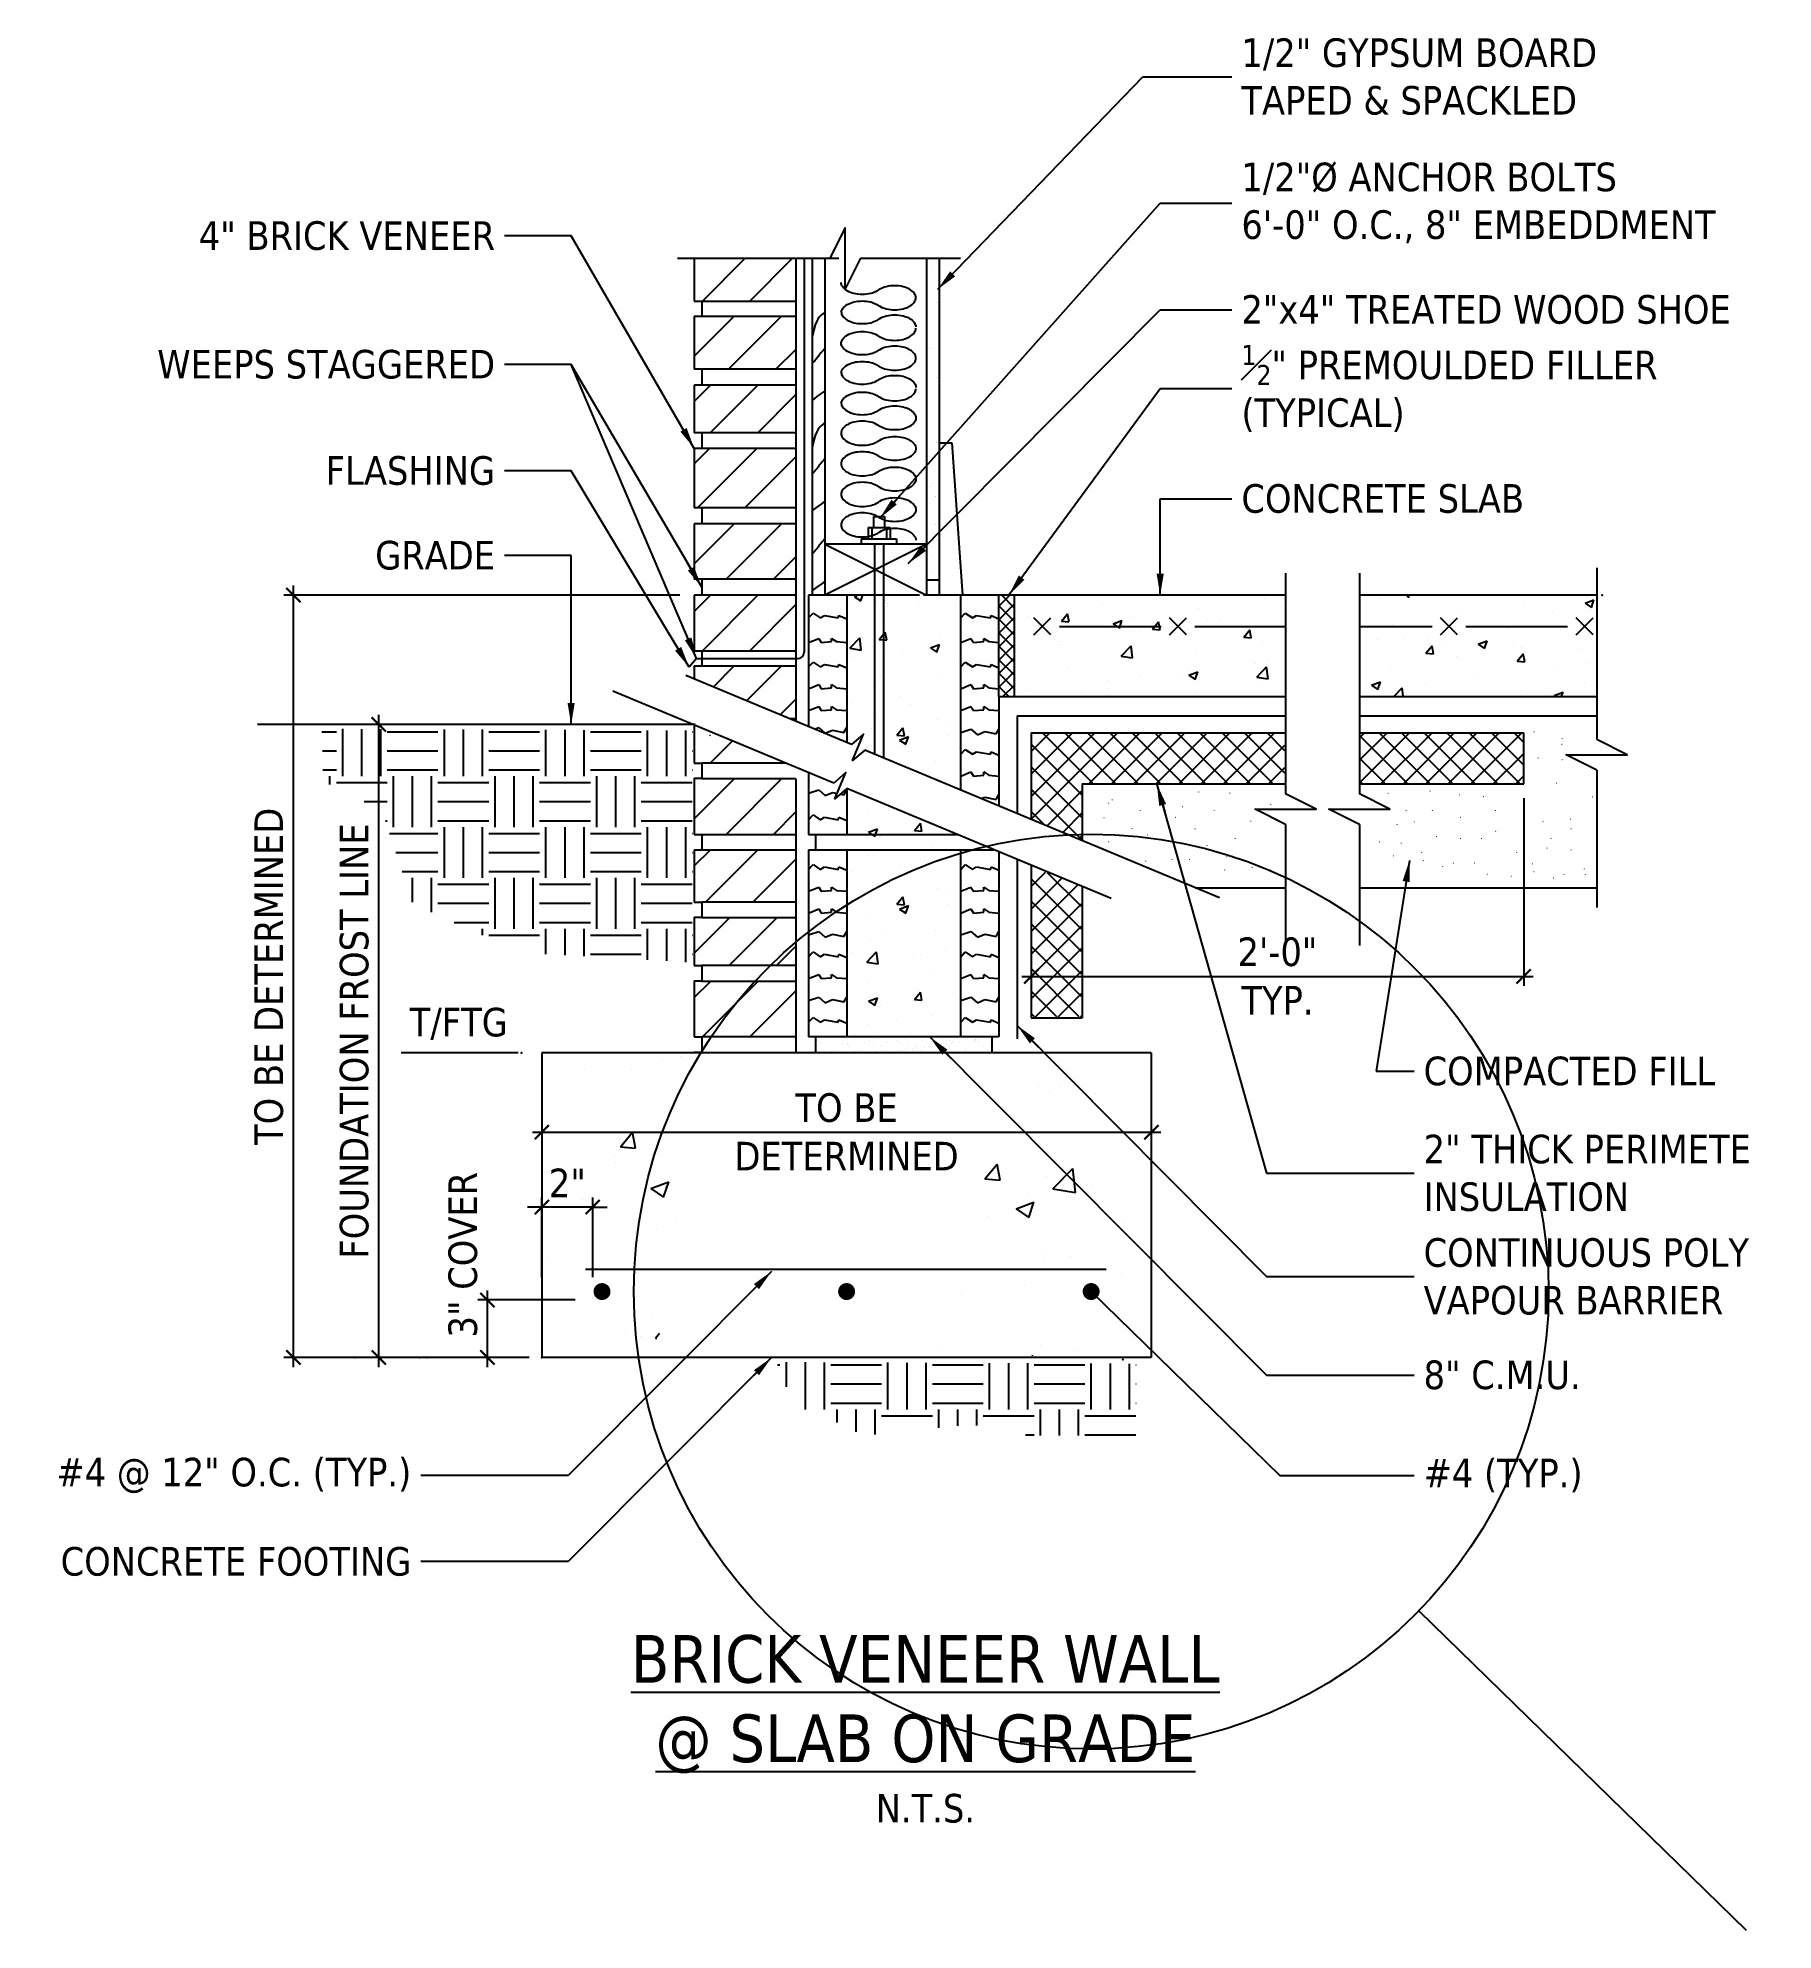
# Model space of a CAD drawing. Extents: x 0 to 68.3, y 4.1 to 78.5.
import ezdxf

# ---------------------------------------------------------------- set-up
doc = ezdxf.new("R2010")
doc.units = 0
doc.header["$LTSCALE"] = 4
doc.header["$MEASUREMENT"] = 0
doc.layers.get('0').update_dxf_attribs({"linetype": 'CONTINUOUS'})
doc.layers.get('DEFPOINTS').update_dxf_attribs({"linetype": 'CONTINUOUS'})
doc.styles.add('TahomaSPH', font='TAHOMA.TTF')
doc.dimstyles.new('1one', dxfattribs={"dimscale": 12, "dimtxt": 0.09375, "dimasz": 0.046875, "dimexe": 0.03125, "dimexo": 0.046875, "dimgap": 0.03125, "dimtad": 1, "dimdec": 4, "dimzin": 3, "dimdsep": 46, "dimlunit": 4, "dimtxsty": 'TahomaSPH', "dimblk": 'ARCHTICK', "dimcen": 0.09375, "dimdle": 0.03125, "dimclrd": 256, "dimclrt": 256, "dimadec": 8, "dimazin": 0, "dimtfac": 0.75, "dimtdec": 4, "dimtix": 1, "dimtmove": 2, "dimatfit": 3, "dimldrblk": 'LEADERARROW', "dimfxl": 0, "dimfrac": 1, "dimlwd": -1, "dimarcsym": 0})

msp = doc.modelspace()

# ---------------------------------------------------------------- texts
at = {"style": 'TahomaSPH'}
msp.add_text('T/FTG', height=1.125, dxfattribs=at).set_placement((14.6496, 39.23824))
for s, insert, char_height, attachment_point in [('1/2" GYPSUM BOARD\\PTAPED & SPACKLED', (47.375, 77), 1.125, 4), ('1/2"%%c ANCHOR BOLTS\\P6\'-0" O.C., 8" EMBEDDMENT', (47.375, 72.03112), 1.125, 4), ('4" BRICK VENEER', (18.00482, 70.74022), 1.125, 6), ('2"x4" TREATED WOOD SHOE', (47.375, 67.83516), 1.125, 4), ('\\A1;{\\H0.7x;\\S1#2;}" PREMOULDED FILLER\\P(TYPICAL)', (47.375, 64.73316), 1.125, 4), ('WEEPS STAGGERED', (18.00482, 65.67828), 1.125, 6), ('FLASHING', (18.00482, 61.49693), 1.125, 6), ('CONCRETE SLAB', (47.375, 60.39609), 1.125, 4), ('GRADE', (18.00482, 58.16434), 1.125, 6), ('COMPACTED FILL', (54.5434, 37.86847), 1.125, 4), ('2" THICK PERIMETE\\PINSULATION', (54.5434, 33.85848), 1.125, 4), ('CONTINUOUS POLY\\PVAPOUR BARRIER', (54.5434, 29.78651), 1.125, 4), ('8" C.M.U.', (54.5434, 25.91052), 1.125, 4), ('#4 @ 12" O.C. (TYP.)', (14.70873, 21.95984), 1.125, 6), ('#4 (TYP.)', (54.5434, 21.95623), 1.125, 4), ('CONCRETE FOOTING', (14.70873, 18.5709), 1.125, 6), ('{\\LBRICK VENEER WALL\\P@ SLAB ON GRADE\\P\\H0.6x;\\lN.T.S.}', (34.93724, 11.98198), 1.875, 5)]:
    msp.add_mtext(s, dxfattribs=dict(at, insert=insert, char_height=char_height, attachment_point=attachment_point))

# ---------------------------------------------------------------- blocks, each defined once
blk = doc.blocks.new('*X0')
at = {"color": 0}
for p, q in [((596.56, 429), (600, 429)), ((601.5, 418.5), (601.5, 429.65)), ((606, 418.5), (606, 429.63)), ((610.5, 418.5), (610.5, 429.61)), ((612, 429), (624, 429)), ((625.5, 418.5), (625.5, 429.54)), ((630, 418.5), (630, 429.52)), ((634.5, 418.5), (634.5, 429.5)), ((636, 429), (648, 429)), ((649.5, 418.5), (649.5, 429.44)), ((654, 418.5), (654, 429.42)), ((658.5, 418.5), (658.5, 429.4)), ((660, 429), (672, 429)), ((673.5, 418.5), (673.5, 429.33)), ((678, 418.5), (678, 429.31)), ((682.5, 418.5), (682.5, 429.29)), ((684, 429), (684.09, 429)), ((596.7, 424.5), (600, 424.5)), ((612, 424.5), (624, 424.5)), ((636, 424.5), (648, 424.5)), ((660, 424.5), (672, 424.5)), ((684, 424.5), (684.09, 424.5)), ((596.83, 420), (600, 420)), ((612, 420), (624, 420)), ((636, 420), (648, 420)), ((660, 420), (672, 420)), ((684, 420), (684.09, 420)), ((598.5, 416.53), (598.5, 418.5)), ((600, 417), (612, 417)), ((613.5, 406.5), (613.5, 418.5)), ((618, 406.5), (618, 418.5)), ((622.5, 406.5), (622.5, 418.5)), ((624, 417), (636, 417)), ((637.5, 406.5), (637.5, 418.5)), ((642, 406.5), (642, 418.5)), ((646.5, 406.5), (646.5, 418.5)), ((648, 417), (660, 417)), ((661.5, 406.5), (661.5, 418.5)), ((666, 406.5), (666, 418.5)), ((670.5, 406.5), (670.5, 418.5)), ((672, 417), (684, 417)), ((606.56, 412.5), (612, 412.5)), ((624, 412.5), (636, 412.5)), ((648, 412.5), (660, 412.5)), ((672, 412.5), (684, 412.5)), ((611.58, 408), (612, 408)), ((624, 408), (636, 408)), ((648, 408), (660, 408)), ((672, 408), (684, 408)), ((612.58, 405), (624, 405)), ((625.5, 394.5), (625.5, 406.5)), ((630, 394.5), (630, 406.5)), ((634.5, 394.5), (634.5, 406.5)), ((636, 405), (648, 405)), ((649.5, 394.5), (649.5, 406.5)), ((654, 394.5), (654, 406.5)), ((658.5, 394.5), (658.5, 406.5)), ((660, 405), (672, 405)), ((673.5, 394.5), (673.5, 406.5)), ((678, 394.5), (678, 406.5)), ((682.5, 394.5), (682.5, 406.5)), ((684, 405), (684.09, 405)), ((614.08, 400.5), (624, 400.5)), ((636, 400.5), (648, 400.5)), ((660, 400.5), (672, 400.5)), ((684, 400.5), (684.09, 400.5)), ((615.58, 396), (624, 396)), ((618, 388.73), (618, 394.5)), ((622.5, 386.41), (622.5, 394.5)), ((636, 396), (648, 396)), ((637.5, 382.5), (637.5, 394.5)), ((642, 382.5), (642, 394.5)), ((646.5, 382.5), (646.5, 394.5)), ((660, 396), (672, 396)), ((661.5, 382.5), (661.5, 394.5)), ((666, 382.5), (666, 394.5)), ((670.5, 382.5), (670.5, 394.5)), ((684, 396), (684.09, 396)), ((624, 393), (636, 393)), ((648, 393), (660, 393)), ((672, 393), (684, 393)), ((624, 388.5), (636, 388.5)), ((648, 388.5), (660, 388.5)), ((672, 388.5), (684, 388.5)), ((627.82, 384), (636, 384)), ((634.5, 380.97), (634.5, 382.5)), ((636, 381), (648, 381)), ((648, 384), (660, 384)), ((649.5, 376.52), (649.5, 382.5)), ((654, 376.26), (654, 382.5)), ((658.5, 376), (658.5, 382.5)), ((660, 381), (672, 381)), ((672, 384), (684, 384)), ((673.5, 375.14), (673.5, 382.5)), ((678, 374.89), (678, 382.5)), ((682.5, 374.63), (682.5, 382.5)), ((684, 381), (684.09, 381)), ((660, 376.5), (672, 376.5)), ((684, 376.5), (684.09, 376.5))]:
    blk.add_line(p, q, dxfattribs=at)
blk = doc.blocks.new('X')
for p, q in [((-0.5, -0.5), (0.5, 0.5)), ((0.5, -0.5), (-0.5, 0.5))]:
    blk.add_line(p, q)
blk = doc.blocks.new('ZBRK')
blk.add_lwpolyline([(0, -0.0625), (-0.125, 0), (0.125, 0), (0, 0.0625)])
blk = doc.blocks.new('*X3')
at = {"color": 0}
for p, q in [((22.749, 46.168), (22.749, 46.168)), ((18.962, 45.67), (18.962, 45.67)), ((20.803, 45.657), (20.803, 45.657)), ((22.011, 46.01), (22.011, 46.01)), ((20.365, 42.621), (20.847, 43.196)), ((20.963, 42.569), (20.847, 43.196)), ((20.365, 42.621), (20.963, 42.569)), ((21.89, 42.682), (21.89, 42.682)), ((20.119, 42.224), (20.119, 42.224)), ((20.186, 41.993), (20.186, 41.993)), ((21.568, 40.983), (22.268, 41.252)), ((21.568, 40.983), (22.065, 40.647)), ((22.065, 40.647), (22.268, 41.252)), ((18.856, 40.547), (18.856, 40.547)), ((22.582, 39.797), (22.582, 39.797)), ((20.964, 39.203), (20.964, 39.203)), ((21.768, 39.353), (21.768, 39.353)), ((17.488, 38.28), (17.488, 38.28)), ((21.646, 36.024), (21.646, 36.024)), ((20.569, 35.297), (20.569, 35.297)), ((21.173, 35.167), (21.173, 35.167)), ((21.753, 35.1), (21.911, 35.289)), ((21.753, 35.1), (21.796, 35.096))]:
    blk.add_line(p, q, dxfattribs=at)
blk = doc.blocks.new('*X4')
at = {"color": 0}
for p, q in [((36.818, 44.98), (36.818, 44.98)), ((37.269, 44.776), (37.269, 44.776)), ((37.681, 44.996), (37.681, 44.996)), ((39.04, 44.715), (39.04, 44.715)), ((40.078, 42.8), (40.078, 42.8)), ((34.711, 41.366), (35.193, 41.941)), ((35.308, 41.314), (35.193, 41.941)), ((37.386, 40.965), (38.165, 41.777)), ((38.276, 40.827), (38.165, 41.776)), ((34.711, 41.366), (35.308, 41.314)), ((37.147, 41.447), (37.147, 41.447)), ((37.386, 40.965), (38.276, 40.827)), ((38.913, 41.101), (38.913, 41.101)), ((35.939, 40.182), (36.639, 40.451)), ((36.41, 40.771), (36.41, 40.771)), ((36.437, 39.846), (36.64, 40.451)), ((34.87, 39.87), (34.87, 39.87)), ((35.939, 40.182), (36.437, 39.846)), ((40.209, 39.644), (40.209, 39.644)), ((36.979, 38.527), (36.979, 38.527)), ((37.026, 38.118), (37.026, 38.118)), ((38.065, 38.3), (38.065, 38.3)), ((40.07, 37.655), (40.07, 37.655)), ((33.779, 36.827), (33.779, 36.827)), ((36.282, 37.157), (36.282, 37.157)), ((32.881, 34.787), (32.881, 34.787)), ((36.573, 34.41), (36.58, 34.419)), ((36.582, 34.41), (36.58, 34.419)), ((36.904, 34.789), (36.904, 34.789)), ((38.219, 34.561), (38.219, 34.561))]:
    blk.add_line(p, q, dxfattribs=at)
blk = doc.blocks.new('*X5')
at = {"color": 0}
for p, q in [((35.272, 63.909), (35.688, 64.326)), ((35.864, 63.838), (35.376, 64.326)), ((35.272, 63.379), (35.863, 63.971)), ((35.865, 63.307), (35.272, 63.9)), ((35.272, 62.849), (35.865, 63.442)), ((35.866, 62.775), (35.272, 63.37)), ((35.272, 62.318), (35.866, 62.913)), ((35.867, 62.244), (35.272, 62.84)), ((35.272, 61.788), (35.867, 62.383)), ((35.868, 61.713), (35.272, 62.309)), ((35.272, 61.258), (35.868, 61.854)), ((35.869, 61.181), (35.272, 61.779)), ((35.272, 60.727), (35.869, 61.325)), ((35.87, 60.65), (35.272, 61.249)), ((35.652, 60.338), (35.272, 60.718)), ((35.412, 60.338), (35.87, 60.796))]:
    blk.add_line(p, q, dxfattribs=at)
blk = doc.blocks.new('*X6')
at = {"color": 0}
for p, q in [((30.319, 62.092), (30.319, 62.092)), ((29.485, 61.446), (29.485, 61.446)), ((31.379, 61.696), (31.379, 61.696)), ((31.791, 61.391), (31.791, 61.391)), ((30.259, 60.428), (30.259, 60.428)), ((30.514, 60.82), (30.514, 60.82)), ((31.242, 60.171), (31.483, 60.458)), ((31.541, 60.145), (31.483, 60.458)), ((32.826, 60.78), (32.826, 60.78)), ((33.183, 60.707), (33.183, 60.707)), ((30.063, 59.723), (30.063, 59.723)), ((31.242, 60.171), (31.541, 60.145)), ((31.352, 59.974), (31.702, 60.109)), ((31.352, 59.974), (31.601, 59.806)), ((31.568, 60.148), (31.568, 60.148)), ((31.601, 59.806), (31.702, 60.109)), ((33.221, 60.139), (33.221, 60.139)), ((30.785, 59.141), (30.785, 59.141)), ((32.765, 59.116), (32.765, 59.116)), ((29.519, 58.278), (29.519, 58.278)), ((30.062, 57.887), (30.451, 58.293)), ((30.198, 58.764), (30.198, 58.764)), ((30.506, 57.818), (30.451, 58.293)), ((31.906, 58.167), (31.906, 58.167)), ((32.188, 58.166), (32.188, 58.166)), ((33.157, 58.332), (33.157, 58.332)), ((30.062, 57.887), (30.506, 57.818)), ((32.704, 57.451), (32.704, 57.451)), ((30.137, 57.099), (30.137, 57.099)), ((31.936, 56.41), (32.177, 56.698)), ((32.234, 56.384), (32.177, 56.697)), ((33.494, 56.658), (33.494, 56.658)), ((30.135, 56.348), (30.486, 56.483)), ((30.135, 56.348), (30.384, 56.181)), ((30.384, 56.181), (30.486, 56.483)), ((30.578, 56.157), (30.578, 56.157)), ((30.59, 56.195), (30.59, 56.195)), ((31.842, 56.36), (31.842, 56.36)), ((31.936, 56.41), (32.234, 56.384)), ((30.076, 55.435), (30.076, 55.435)), ((31.214, 55.611), (31.214, 55.611)), ((32.643, 55.787), (32.643, 55.787)), ((29.599, 55.052), (29.599, 55.052)), ((31.776, 55.06), (31.776, 55.06))]:
    blk.add_line(p, q, dxfattribs=at)
blk = doc.blocks.new('*X7')
at = {"color": 0}
for p, q in [((28.596, 46.913), (28.596, 46.913)), ((28.109, 46.818), (28.109, 46.818)), ((28.239, 46.684), (28.239, 46.684)), ((28.25, 46.728), (28.25, 46.728)), ((28.282, 46.347), (28.282, 46.347)), ((28.423, 46.89), (28.423, 46.89)), ((28.689, 46.372), (28.689, 46.372)), ((28.756, 46.406), (28.756, 46.406)), ((29.091, 46.68), (29.091, 46.68)), ((29.147, 46.82), (29.147, 46.82)), ((29.284, 46.64), (29.284, 46.64)), ((29.288, 46.73), (29.288, 46.73)), ((29.345, 46.583), (29.345, 46.583)), ((29.562, 46.383), (29.562, 46.383)), ((29.794, 46.408), (29.794, 46.408)), ((29.991, 46.713), (29.991, 46.713)), ((30.185, 46.822), (30.185, 46.822)), ((30.326, 46.732), (30.326, 46.732)), ((30.347, 46.876), (30.347, 46.876)), ((30.414, 46.379), (30.414, 46.379)), ((30.637, 46.61), (30.637, 46.61)), ((30.832, 46.41), (30.832, 46.41)), ((30.864, 46.724), (30.864, 46.724)), ((30.969, 46.362), (30.969, 46.362)), ((31.223, 46.823), (31.223, 46.823)), ((31.315, 46.411), (31.315, 46.411)), ((31.364, 46.734), (31.364, 46.734)), ((31.421, 46.422), (31.421, 46.422)), ((31.595, 46.445), (31.595, 46.445)), ((31.639, 46.903), (31.639, 46.903)), ((31.717, 46.72), (31.717, 46.72)), ((31.866, 46.48), (31.866, 46.48)), ((31.87, 46.412), (31.87, 46.412)), ((31.971, 46.599), (31.971, 46.599)), ((32.032, 46.542), (32.032, 46.542)), ((32.187, 46.423), (32.187, 46.423)), ((32.261, 46.825), (32.261, 46.825)), ((32.319, 46.54), (32.319, 46.54)), ((32.402, 46.736), (32.402, 46.736)), ((32.492, 46.563), (32.492, 46.563)), ((32.617, 46.752), (32.617, 46.752)), ((32.763, 46.599), (32.763, 46.599)), ((32.908, 46.413), (32.908, 46.413)), ((32.973, 46.891), (32.973, 46.891)), ((33.034, 46.835), (33.034, 46.835)), ((33.04, 46.418), (33.04, 46.418)), ((33.216, 46.658), (33.216, 46.658)), ((33.299, 46.827), (33.299, 46.827)), ((33.324, 46.569), (33.324, 46.569)), ((33.389, 46.681), (33.389, 46.681)), ((33.44, 46.738), (33.44, 46.738)), ((33.489, 46.763), (33.489, 46.763)), ((33.66, 46.717), (33.66, 46.717)), ((33.94, 46.451), (33.94, 46.451)), ((33.946, 46.415), (33.946, 46.415)), ((34.113, 46.776), (34.113, 46.776)), ((34.286, 46.799), (34.286, 46.799)), ((34.326, 46.862), (34.326, 46.862)), ((34.337, 46.829), (34.337, 46.829)), ((34.342, 46.759), (34.342, 46.759)), ((34.478, 46.74), (34.478, 46.74)), ((34.557, 46.835), (34.557, 46.835)), ((34.658, 46.558), (34.658, 46.558)), ((34.719, 46.501), (34.719, 46.501)), ((34.812, 46.462), (34.812, 46.462))]:
    blk.add_line(p, q, dxfattribs=at)
blk = doc.blocks.new('*X12')
at = {"color": 0}
for p, q in [((45.699, 64.187), (45.699, 64.187)), ((36.425, 63.49), (36.425, 63.49)), ((37.721, 63.305), (37.962, 63.592)), ((37.721, 63.305), (38.019, 63.278)), ((38.02, 63.278), (37.962, 63.592)), ((39.341, 63.99), (39.341, 63.99)), ((39.754, 63.2), (40.104, 63.334)), ((40.003, 63.032), (40.104, 63.334)), ((40.576, 63.492), (40.576, 63.492)), ((43.102, 63.812), (43.102, 63.812)), ((43.455, 63.393), (43.455, 63.393)), ((43.985, 63.355), (43.985, 63.355)), ((46.371, 63.894), (46.371, 63.894)), ((36.825, 63.149), (36.825, 63.149)), ((38.009, 63.14), (38.009, 63.14)), ((39.495, 63.037), (39.495, 63.037)), ((39.754, 63.2), (40.003, 63.032)), ((40.539, 62.893), (40.539, 62.893)), ((40.839, 62.941), (40.839, 62.941)), ((41.307, 62.991), (41.548, 63.278)), ((41.307, 62.991), (41.606, 62.965)), ((41.606, 62.965), (41.548, 63.278)), ((42.091, 63.106), (42.091, 63.106)), ((42.164, 62.924), (42.164, 62.924)), ((44.833, 62.811), (44.833, 62.811)), ((44.893, 62.677), (45.134, 62.964)), ((44.893, 62.677), (45.192, 62.651)), ((45.192, 62.651), (45.134, 62.964)), ((37.623, 62.392), (37.623, 62.392)), ((37.682, 62.525), (37.682, 62.525)), ((40.071, 61.93), (40.461, 62.336)), ((40.071, 61.93), (40.516, 61.861)), ((40.516, 61.861), (40.461, 62.336)), ((40.515, 61.827), (40.515, 61.827)), ((43.041, 62.147), (43.041, 62.147)), ((45.638, 62.522), (45.638, 62.522)), ((37.948, 61.475), (37.948, 61.475)), ((40.776, 61.134), (40.776, 61.134)), ((42.448, 61.143), (42.448, 61.143)), ((42.669, 61.383), (42.669, 61.383)), ((42.739, 61.186), (43.089, 61.321)), ((42.739, 61.186), (42.987, 61.019)), ((42.988, 61.019), (43.089, 61.321)), ((45.364, 61.643), (45.364, 61.643)), ((45.407, 61.102), (45.797, 61.508)), ((45.407, 61.102), (45.852, 61.033)), ((45.852, 61.033), (45.797, 61.508)), ((45.827, 61.799), (45.827, 61.799)), ((36.366, 60.553), (36.366, 60.553)), ((38.521, 60.482), (38.521, 60.482)), ((39.524, 60.969), (39.524, 60.969)), ((39.532, 60.642), (39.532, 60.642)), ((41.19, 60.369), (41.19, 60.369)), ((42.98, 60.483), (42.98, 60.483)), ((45.577, 60.858), (45.577, 60.858))]:
    blk.add_line(p, q, dxfattribs=at)
blk = doc.blocks.new('*X13')
at = {"color": 0}
for p, q in [((50.288, 64.185), (50.288, 64.185)), ((51.318, 64.293), (51.39, 64.244)), ((51.39, 64.244), (51.406, 64.293)), ((57.558, 64.23), (57.558, 64.23)), ((58.327, 64.011), (58.677, 64.146)), ((58.42, 64.241), (58.42, 64.241)), ((58.575, 63.844), (58.677, 64.146)), ((53.328, 63.569), (53.328, 63.569)), ((55.895, 63.921), (55.895, 63.921)), ((57.028, 63.645), (57.028, 63.645)), ((58.327, 64.011), (58.575, 63.844)), ((58.433, 63.458), (58.433, 63.458)), ((50.171, 62.585), (50.171, 62.585)), ((50.731, 63.194), (50.731, 63.194)), ((51.196, 62.644), (51.196, 62.644)), ((52.13, 62.629), (52.13, 62.629)), ((53.382, 62.793), (53.382, 62.793)), ((54.112, 63.145), (54.112, 63.145)), ((55.276, 63.043), (55.276, 63.043)), ((58.359, 62.577), (58.359, 62.577)), ((52.066, 62.05), (52.307, 62.337)), ((52.066, 62.05), (52.365, 62.023)), ((52.365, 62.023), (52.307, 62.337)), ((52.84, 62.473), (52.84, 62.473)), ((53.267, 61.905), (53.267, 61.905)), ((54.126, 62.399), (54.476, 62.533)), ((54.126, 62.399), (54.374, 62.231)), ((54.374, 62.231), (54.476, 62.533)), ((55.509, 62.36), (55.509, 62.36)), ((55.652, 61.736), (55.893, 62.023)), ((55.834, 62.257), (55.834, 62.257)), ((55.951, 61.71), (55.893, 62.023)), ((58.178, 62.247), (58.178, 62.247)), ((50.67, 61.53), (50.67, 61.53)), ((53.96, 61.071), (53.96, 61.071)), ((55.652, 61.736), (55.951, 61.71)), ((57.118, 61.486), (57.118, 61.486)), ((58.37, 61.651), (58.37, 61.651)), ((49.924, 60.786), (50.274, 60.92)), ((49.924, 60.786), (50.173, 60.618)), ((50.173, 60.618), (50.275, 60.92)), ((50.815, 60.657), (50.815, 60.657)), ((50.821, 60.355), (51.133, 60.681)), ((51.171, 60.355), (51.133, 60.681)), ((52.067, 60.821), (52.067, 60.821)), ((55.773, 60.592), (55.773, 60.592)), ((56.822, 60.662), (56.822, 60.662)), ((57.11, 60.386), (57.46, 60.52)), ((57.11, 60.386), (57.155, 60.355)), ((57.405, 60.355), (57.46, 60.52)), ((58.299, 60.912), (58.299, 60.912))]:
    blk.add_line(p, q, dxfattribs=at)
blk = doc.blocks.new('_ArchTick')
at = {"color": 0, "linetype": 'ByBlock', "const_width": 0.15}
blk.add_lwpolyline([(-0.5, -0.5), (0.5, 0.5)], dxfattribs=at)
blk = doc.blocks.new('*D18')
at = {"color": 0, "lineweight": -2}
for p, q in [((19.848, 29.76), (19.848, 32.898)), ((21.848, 29.76), (21.848, 32.898))]:
    blk.add_line(p, q, dxfattribs=at)
for p, q in [((19.848, 32.523), (19.285, 32.523)), ((21.848, 32.523), (19.848, 32.523)), ((21.848, 32.523), (22.41, 32.523))]:
    blk.add_line(p, q)
at = {"layer": 'DEFPOINTS', "color": 0}
for p in [(19.848, 32.523), (19.848, 29.197), (21.848, 29.197)]:
    blk.add_point(p, dxfattribs=at)
at = {"xscale": 0.5625, "yscale": 0.5625, "zscale": 0.5625}
blk.add_blockref('_ArchTick', (19.848, 32.523), dxfattribs=at)
at = {"xscale": 0.5625, "yscale": 0.5625, "zscale": 0.5625, "rotation": 180}
blk.add_blockref('_ArchTick', (21.848, 32.523), dxfattribs=at)
at = {"insert": (20.848, 33.472), "char_height": 1.125, "attachment_point": 5, "style": 'TahomaSPH'}
blk.add_mtext('2"', dxfattribs=at)
blk = doc.blocks.new('LEADERARROW')
blk.add_lwpolyline([(-1.5, 0), (-2.12, 0)])
blk.add_solid([(-1.5, 0.25), (0, 0), (-1.5, -0.25)])
blk = doc.blocks.new('*X14')
at = {"color": 0}
for p, q in [((29.584, 65.613), (29.668, 65.645)), ((29.584, 65.613), (29.833, 65.445)), ((29.833, 65.445), (29.9, 65.645)), ((30.441, 65.421), (30.441, 65.421)), ((30.799, 65.472), (30.799, 65.472)), ((30.864, 65.226), (30.864, 65.226)), ((30.867, 65.358), (30.867, 65.358)), ((32.116, 65.39), (32.116, 65.39)), ((33.536, 65.245), (33.536, 65.245)), ((30.548, 63.932), (30.789, 64.219)), ((30.847, 63.906), (30.789, 64.219)), ((32.947, 64.109), (32.947, 64.109)), ((29.399, 63.585), (29.788, 63.991)), ((29.399, 63.585), (29.843, 63.516)), ((29.843, 63.516), (29.788, 63.991)), ((30.38, 63.757), (30.38, 63.757)), ((30.548, 63.932), (30.847, 63.906)), ((30.8, 63.418), (30.8, 63.418)), ((31.487, 63.375), (31.487, 63.375)), ((32.569, 63.6), (32.919, 63.734)), ((32.569, 63.6), (32.817, 63.432)), ((32.694, 63.668), (32.694, 63.668)), ((32.817, 63.432), (32.919, 63.734)), ((29.549, 63.254), (29.549, 63.254)), ((33.509, 62.989), (33.509, 62.989)), ((30.319, 62.092), (30.319, 62.092)), ((30.593, 62.489), (30.593, 62.489)), ((32.887, 62.445), (32.887, 62.445)), ((29.485, 61.446), (29.485, 61.446)), ((31.379, 61.696), (31.379, 61.696)), ((31.791, 61.391), (31.791, 61.391)), ((30.259, 60.428), (30.259, 60.428)), ((30.514, 60.82), (30.514, 60.82)), ((31.242, 60.171), (31.483, 60.458)), ((31.541, 60.145), (31.483, 60.458)), ((32.826, 60.78), (32.826, 60.78)), ((33.183, 60.707), (33.183, 60.707)), ((30.063, 59.723), (30.063, 59.723)), ((31.242, 60.171), (31.541, 60.145)), ((31.352, 59.974), (31.702, 60.109)), ((31.352, 59.974), (31.601, 59.806)), ((31.568, 60.148), (31.568, 60.148)), ((31.601, 59.806), (31.702, 60.109)), ((33.221, 60.139), (33.221, 60.139)), ((33.701, 59.641), (33.701, 59.641)), ((32.765, 59.116), (32.765, 59.116)), ((30.137, 57.099), (30.137, 57.099)), ((31.936, 56.41), (32.177, 56.698)), ((32.234, 56.384), (32.177, 56.697)), ((30.135, 56.348), (30.486, 56.483)), ((30.135, 56.348), (30.384, 56.181)), ((30.384, 56.181), (30.486, 56.483)), ((30.578, 56.157), (30.578, 56.157)), ((30.59, 56.195), (30.59, 56.195)), ((31.842, 56.36), (31.842, 56.36)), ((31.936, 56.41), (32.234, 56.384)), ((30.076, 55.435), (30.076, 55.435)), ((31.214, 55.611), (31.214, 55.611)), ((32.643, 55.787), (32.643, 55.787)), ((31.776, 55.06), (31.776, 55.06)), ((32.268, 54.939), (32.268, 54.939))]:
    blk.add_line(p, q, dxfattribs=at)
blk = doc.blocks.new('*X15')
at = {"color": 0}
for p, q in [((49.469, 58.308), (51.395, 60.234)), ((49.469, 59.192), (50.509, 60.232)), ((49.469, 60.076), (49.624, 60.23)), ((51.326, 58.275), (49.469, 60.133)), ((52.21, 58.275), (50.254, 60.232)), ((50.32, 58.275), (52.281, 60.236)), ((53.094, 58.275), (51.136, 60.234)), ((51.204, 58.275), (53.167, 60.238)), ((53.978, 58.275), (52.018, 60.235)), ((52.088, 58.275), (54.053, 60.24)), ((54.862, 58.275), (52.9, 60.237)), ((52.972, 58.275), (54.939, 60.242)), ((55.746, 58.275), (53.782, 60.239)), ((53.856, 58.275), (55.824, 60.244)), ((55.887, 59.017), (54.664, 60.241)), ((55.887, 59.901), (55.546, 60.243)), ((50.443, 58.275), (49.469, 59.249)), ((54.74, 58.275), (55.887, 59.423)), ((49.559, 58.275), (49.469, 58.365)), ((55.623, 58.275), (55.887, 58.539))]:
    blk.add_line(p, q, dxfattribs=at)
blk = doc.blocks.new('*X16')
at = {"color": 0}
for p, q in [((36.549, 56.879), (39.909, 60.239)), ((36.549, 57.763), (39.025, 60.239)), ((36.549, 58.647), (38.141, 60.239)), ((36.549, 59.53), (37.258, 60.239)), ((38.529, 57.814), (36.549, 59.794)), ((38.954, 58.273), (36.989, 60.239)), ((39.838, 58.273), (37.873, 60.239)), ((40.722, 58.273), (38.756, 60.239)), ((38.828, 58.273), (40.793, 60.239)), ((41.606, 58.273), (39.64, 60.239)), ((39.712, 58.273), (41.677, 60.239)), ((42.49, 58.273), (40.524, 60.239)), ((40.595, 58.273), (42.561, 60.239)), ((43.373, 58.273), (41.408, 60.239)), ((41.479, 58.273), (43.445, 60.239)), ((44.257, 58.273), (42.292, 60.239)), ((42.363, 58.273), (44.329, 60.239)), ((45.141, 58.273), (43.176, 60.239)), ((43.247, 58.273), (45.213, 60.239)), ((46.025, 58.273), (44.06, 60.239)), ((44.131, 58.273), (46.096, 60.239)), ((46.513, 58.669), (44.944, 60.239)), ((45.015, 58.273), (46.513, 59.771)), ((46.513, 59.553), (45.827, 60.239)), ((38.529, 56.93), (36.549, 58.91)), ((45.899, 58.273), (46.513, 58.887)), ((38.503, 56.073), (36.549, 58.026)), ((37.168, 56.613), (38.529, 57.975)), ((37.017, 56.674), (36.549, 57.142)), ((37.797, 56.359), (38.529, 57.091)), ((38.426, 56.104), (38.529, 56.207))]:
    blk.add_line(p, q, dxfattribs=at)
blk = doc.blocks.new('*X17')
at = {"color": 0}
for p, q in [((36.553, 54.231), (37.1, 54.778)), ((36.553, 53.347), (37.725, 54.519)), ((38.507, 52.533), (36.553, 54.487)), ((38.507, 53.417), (37.179, 54.745)), ((36.553, 52.463), (38.35, 54.259)), ((38.507, 51.649), (36.553, 53.603)), ((36.553, 51.579), (38.507, 53.533)), ((38.507, 50.765), (36.553, 52.719)), ((36.553, 50.695), (38.507, 52.649)), ((38.507, 49.882), (36.553, 51.835)), ((36.553, 49.811), (38.507, 51.765)), ((38.425, 49.079), (36.553, 50.952)), ((36.705, 49.079), (38.507, 50.881)), ((37.542, 49.079), (36.553, 50.068)), ((37.589, 49.079), (38.507, 49.997)), ((36.658, 49.079), (36.553, 49.184)), ((38.472, 49.079), (38.507, 49.113))]:
    blk.add_line(p, q, dxfattribs=at)
blk = doc.blocks.new('*D21')
at = {"color": 0, "lineweight": -2}
for p, q in [((58.482, 48.618), (58.482, 41.223)), ((39.104, 42.16), (39.104, 41.973))]:
    blk.add_line(p, q, dxfattribs=at)
blk.add_line((38.729, 41.598), (58.857, 41.598))
at = {"layer": 'DEFPOINTS', "color": 0}
for p in [(58.482, 49.18), (39.104, 41.598), (58.482, 41.598)]:
    blk.add_point(p, dxfattribs=at)
at = {"xscale": 0.5625, "yscale": 0.5625, "zscale": 0.5625, "rotation": 180}
blk.add_blockref('_ArchTick', (39.104, 41.598), dxfattribs=at)
at = {"xscale": 0.5625, "yscale": 0.5625, "zscale": 0.5625}
blk.add_blockref('_ArchTick', (58.482, 41.598), dxfattribs=at)
at = {"char_height": 1.125, "attachment_point": 5, "style": 'TahomaSPH'}
for s, insert in [('2\'-0"', (48.793, 42.558)), ('TYP.', (48.793, 40.66))]:
    blk.add_mtext(s, dxfattribs=dict(at, insert=insert))
blk = doc.blocks.new('*D22')
blk.add_line((19.473, 35.466), (44.204, 35.466))
at = {"color": 0, "lineweight": -2}
for p, q in [((19.848, 35.466), (19.848, 35.091)), ((43.829, 35.466), (43.829, 35.091))]:
    blk.add_line(p, q, dxfattribs=at)
at = {"layer": 'DEFPOINTS', "color": 0}
for p in [(19.848, 36.028), (43.829, 36.028), (43.829, 35.466)]:
    blk.add_point(p, dxfattribs=at)
at = {"xscale": 0.5625, "yscale": 0.5625, "zscale": 0.5625, "rotation": 180}
blk.add_blockref('_ArchTick', (19.848, 35.466), dxfattribs=at)
at = {"xscale": 0.5625, "yscale": 0.5625, "zscale": 0.5625}
blk.add_blockref('_ArchTick', (43.829, 35.466), dxfattribs=at)
at = {"char_height": 1.125, "attachment_point": 5, "style": 'TahomaSPH'}
for s, insert in [('TO BE', (31.838, 36.427)), ('DETERMINED', (31.838, 34.528))]:
    blk.add_mtext(s, dxfattribs=dict(at, insert=insert))
blk = doc.blocks.new('*D24')
at = {"color": 0, "lineweight": -2}
for p, q in [((16.71, 51.511), (13.054, 51.511)), ((19.285, 26.601), (13.054, 26.601))]:
    blk.add_line(p, q, dxfattribs=at)
blk.add_line((13.429, 26.226), (13.429, 51.886))
at = {"layer": 'DEFPOINTS', "color": 0}
for p in [(13.429, 51.511), (17.273, 51.511), (19.848, 26.601)]:
    blk.add_point(p, dxfattribs=at)
at = {"xscale": 0.5625, "yscale": 0.5625, "zscale": 0.5625}
for p, rotation in [((13.429, 51.511), 90), ((13.429, 26.601), 270)]:
    blk.add_blockref('_ArchTick', p, dxfattribs=dict(at, rotation=rotation))
at = {"insert": (12.468, 39.056), "char_height": 1.125, "attachment_point": 5, "rotation": 90, "style": 'TahomaSPH'}
blk.add_mtext('FOUNDATION FROST LINE', dxfattribs=at)
blk = doc.blocks.new('*D25')
at = {"color": 0, "lineweight": -2}
for p, q in [((25.281, 56.601), (9.695, 56.601)), ((19.285, 26.601), (9.695, 26.601))]:
    blk.add_line(p, q, dxfattribs=at)
blk.add_line((10.07, 26.226), (10.07, 56.976))
at = {"layer": 'DEFPOINTS', "color": 0}
for p in [(10.07, 56.601), (25.843, 56.601), (19.848, 26.601)]:
    blk.add_point(p, dxfattribs=at)
at = {"xscale": 0.5625, "yscale": 0.5625, "zscale": 0.5625}
for p, rotation in [((10.07, 56.601), 90), ((10.07, 26.601), 270)]:
    blk.add_blockref('_ArchTick', p, dxfattribs=dict(at, rotation=rotation))
at = {"insert": (9.109, 41.601), "char_height": 1.125, "attachment_point": 5, "rotation": 90, "style": 'TahomaSPH'}
blk.add_mtext('TO BE DETERMINED', dxfattribs=at)
blk = doc.blocks.new('*D26')
blk.add_line((17.704, 26.226), (17.704, 29.241))
at = {"color": 0, "lineweight": -2}
for p, q in [((21.156, 28.866), (17.329, 28.866)), ((19.285, 26.601), (17.329, 26.601))]:
    blk.add_line(p, q, dxfattribs=at)
at = {"layer": 'DEFPOINTS', "color": 0}
for p in [(17.704, 28.866), (21.718, 28.866), (19.848, 26.601)]:
    blk.add_point(p, dxfattribs=at)
at = {"xscale": 0.5625, "yscale": 0.5625, "zscale": 0.5625}
for p, rotation in [((17.704, 28.866), 90), ((17.704, 26.601), 270)]:
    blk.add_blockref('_ArchTick', p, dxfattribs=dict(at, rotation=rotation))
at = {"insert": (16.743, 30.648), "char_height": 1.125, "attachment_point": 5, "rotation": 90, "style": 'TahomaSPH'}
blk.add_mtext('3" COVER', dxfattribs=at)

# ---------------------------------------------------------------- dimensions: what is measured, and where the dimension line sits
for base, p2, text, picture, middle in [((10.06987, 56.60136), (25.84314, 56.60136), 'TO BE DETERMINED', '*D25', (9.10895, 41.60136)), ((13.4291, 51.51128), (17.27272, 51.51128), 'FOUNDATION FROST LINE', '*D24', (12.46818, 39.05632))]:
    dim = msp.add_linear_dim(base=base, p1=(19.84783, 26.60136), p2=p2, angle=90, text=text, dimstyle='1one')
    dim.commit()
    dim.dimension.update_dxf_attribs({"geometry": picture, "text_midpoint": middle})
for base, p1, p2, text, picture, middle in [((58.48185, 41.59754), (39.10423, 41.59754), (58.48185, 49.18013), '2\'-0"\\XTYP.', '*D21', (48.79304, 41.59754)), ((43.82906, 35.46571), (19.84783, 36.02821), (43.82906, 36.02821), 'TO BE\\XDETERMINED', '*D22', (31.83845, 35.46571))]:
    dim = msp.add_linear_dim(base=base, p1=p1, p2=p2, text=text, dimstyle='1one')
    dim.commit()
    dim.dimension.update_dxf_attribs({"geometry": picture, "text_midpoint": middle})
dim = msp.add_linear_dim(base=(17.70438, 28.86551), p1=(19.84783, 26.60136), p2=(21.71811, 28.86551), angle=90, text='3" COVER', dimstyle='1one')
dim.commit()
dim.dimension.update_dxf_attribs({"geometry": '*D26', "text_midpoint": (16.74346, 30.64845), "dimtype": 160})
dim = msp.add_linear_dim(base=(19.84783, 32.52322), p1=(21.84783, 29.19715), p2=(19.84783, 29.19715), dimstyle='1one')
dim.commit()
dim.dimension.update_dxf_attribs({"geometry": '*D18', "text_midpoint": (20.84783, 33.47243)})

# ---------------------------------------------------------------- linework, layer by layer
for p, q in [((25.18987, 69.85919), (31.534, 69.85919)), ((25.84314, 69.85919), (25.84314, 68.1733)), ((26.16209, 68.1733), (27.84798, 69.85919)), ((28.02739, 68.1733), (29.71328, 69.85919)), ((29.84314, 69.85919), (29.84314, 51.6303)), ((30.16585, 69.85919), (30.16585, 54.35638)), ((30.48279, 69.85919), (30.48279, 56.60136)), ((30.98279, 69.85919), (30.98279, 58.60136)), ((32.37942, 69.85919), (36.32569, 69.85919)), ((34.98279, 69.85919), (34.98279, 58.60136)), ((35.48279, 69.85919), (35.48279, 62.60123)), ((25.84314, 68.1733), (26.13913, 68.1733)), ((26.13913, 68.1733), (26.13913, 67.57377)), ((26.13913, 68.1733), (29.84314, 68.1733)), ((25.84314, 66.00168), (27.41523, 67.57377)), ((25.84314, 67.57377), (26.13913, 67.57377)), ((25.84314, 67.57377), (25.84314, 65.4879)), ((26.13913, 67.57377), (29.84314, 67.57377)), ((27.19466, 65.4879), (29.28053, 67.57377)), ((29.05996, 65.4879), (29.84314, 66.27108)), ((26.13913, 65.4879), (25.84314, 65.4879)), ((25.84314, 64.22396), (26.48258, 64.86339)), ((25.84314, 64.86339), (25.84314, 62.98986)), ((26.13913, 64.86339), (25.84314, 64.86339)), ((29.84314, 65.4879), (26.13913, 65.4879)), ((26.13913, 65.4879), (26.13913, 64.86339)), ((29.84314, 64.86339), (26.13913, 64.86339)), ((26.47435, 62.98986), (28.34788, 64.86339)), ((28.33965, 62.98986), (29.84314, 64.49335)), ((26.13913, 62.98986), (25.84314, 62.98986)), ((29.84314, 62.98986), (26.13913, 62.98986)), ((26.13913, 62.98986), (26.13913, 62.37683)), ((35.48279, 62.60123), (35.97998, 62.60123)), ((35.48279, 62.60123), (35.48279, 56.60136)), ((35.97964, 62.60087), (36.39751, 56.59155)), ((25.84314, 61.76987), (26.48258, 62.40931)), ((25.84314, 62.37683), (25.84314, 60.03617)), ((25.84314, 62.37683), (25.84314, 60.03617)), ((26.13913, 62.37683), (25.84314, 62.37683)), ((25.97474, 60.03617), (28.34788, 62.40931)), ((29.84314, 62.37683), (26.13913, 62.37683)), ((27.84004, 60.03617), (29.84314, 62.03927)), ((26.13913, 60.03617), (25.84314, 60.03617)), ((29.84314, 60.03617), (26.13913, 60.03617)), ((26.13913, 60.03617), (26.13913, 59.41166)), ((32.90019, 59.69293), (33.33485, 59.69293)), ((32.90019, 59.69293), (32.90019, 59.25827)), ((33.33485, 59.69293), (33.33485, 59.25827)), ((25.84314, 57.83957), (27.41523, 59.41166)), ((25.84314, 59.41166), (25.84314, 57.22587)), ((25.84314, 59.41166), (25.84314, 57.22587)), ((26.13913, 59.41166), (25.84314, 59.41166)), ((29.84314, 59.41166), (26.13913, 59.41166)), ((27.09474, 57.22587), (29.28053, 59.41166)), ((32.68286, 59.25827), (33.55218, 59.25827)), ((32.68286, 59.25827), (32.68286, 58.82361)), ((32.83552, 59.25827), (32.83552, 58.82361)), ((33.40539, 59.25827), (33.40539, 58.82361)), ((33.55218, 59.25827), (33.55218, 58.82361)), ((28.96004, 57.22587), (29.84314, 58.10897)), ((34.98279, 58.60136), (30.98279, 58.60136)), ((30.98279, 58.60136), (34.98279, 56.60136)), ((34.98279, 58.60136), (30.98279, 56.60136)), ((30.98279, 58.60136), (30.98279, 56.60136)), ((32.41327, 58.82361), (33.80418, 58.82361)), ((32.41327, 58.82361), (32.41327, 58.60628)), ((32.93343, 58.60136), (32.93343, 50.3436)), ((33.29236, 58.60136), (33.29236, 50.19415)), ((33.80418, 58.82361), (33.80418, 58.60628)), ((34.98279, 58.60136), (34.98279, 56.60136)), ((49.11495, 57.46116), (49.11495, 48.78084)), ((52.01577, 57.46116), (52.01577, 48.78084)), ((61.35919, 57.68147), (61.35919, 50.91597)), ((26.13913, 57.22587), (25.84314, 57.22587)), ((25.84314, 55.96192), (26.48258, 56.60136)), ((25.84314, 56.60136), (25.84314, 54.41557)), ((25.84314, 56.60136), (25.84314, 55.83795)), ((26.13913, 56.60136), (25.84314, 56.60136)), ((29.84314, 57.22587), (26.13913, 57.22587)), ((26.13913, 57.22587), (26.13913, 56.60136)), ((29.84314, 56.60136), (26.13913, 56.60136)), ((26.16209, 54.41557), (28.34788, 56.60136)), ((34.71031, 56.60136), (30.34314, 56.60136)), ((30.34314, 56.60136), (30.34314, 51.42212)), ((31.84314, 56.60136), (31.84314, 50.79756)), ((36.39683, 56.60136), (34.86273, 56.60136)), ((34.98279, 57.2028), (35.48279, 57.2028)), ((36.33375, 48.9278), (36.33375, 56.60136)), ((49.11495, 56.60136), (36.39683, 56.60136)), ((37.83375, 52.60136), (37.83375, 56.60136)), ((37.83375, 52.60136), (37.83375, 56.60136)), ((38.69744, 56.60136), (37.83375, 56.60136)), ((38.44602, 52.60136), (38.44602, 56.60136)), ((61.35919, 56.60136), (52.02252, 56.60136)), ((28.02739, 54.41557), (29.84314, 56.23132)), ((30.34314, 55.70501), (30.51758, 55.89591)), ((30.51758, 55.89591), (30.80414, 55.70501)), ((36.33375, 55.70501), (36.5082, 55.89591)), ((36.5082, 55.89591), (36.79475, 55.70501)), ((30.80414, 55.70501), (30.96334, 55.80046)), ((30.96334, 55.80046), (31.50461, 55.70501)), ((31.50461, 55.70501), (31.53645, 55.80046)), ((31.53645, 55.80046), (31.84314, 55.67319)), ((36.79475, 55.70501), (36.95395, 55.80046)), ((36.95395, 55.80046), (37.49522, 55.70501)), ((37.49522, 55.70501), (37.52706, 55.80046)), ((37.52706, 55.80046), (37.83375, 55.67319)), ((40.21063, 55.37294), (44.21063, 55.37294)), ((45.54396, 55.37294), (49.11495, 55.37294)), ((52.02252, 55.37294), (54.87729, 55.37294)), ((56.21063, 55.37294), (60.21063, 55.37294)), ((25.84314, 54.41557), (26.13913, 54.41557)), ((26.13913, 54.41557), (26.13913, 53.81604)), ((26.13913, 54.41557), (29.84314, 54.41557)), ((30.34314, 54.74185), (30.74046, 54.90093)), ((30.74046, 54.90093), (30.83598, 54.74185)), ((30.83598, 54.74185), (31.24989, 54.77366)), ((31.24989, 54.90093), (31.44093, 54.77366)), ((31.24989, 54.77366), (31.24989, 54.90093)), ((31.44093, 54.77366), (31.84314, 54.74185)), ((35.0774, 54.50382), (35.0774, 54.50382)), ((36.33375, 54.74185), (36.73107, 54.90093)), ((36.73107, 54.90093), (36.82659, 54.74185)), ((36.82659, 54.74185), (37.2405, 54.77366)), ((37.2405, 54.90093), (37.43154, 54.77366)), ((37.2405, 54.77366), (37.2405, 54.90093)), ((37.43154, 54.77366), (37.83375, 54.74185)), ((25.93607, 54.10638), (25.64278, 53.7676)), ((25.84314, 53.81604), (26.13913, 53.81604)), ((25.84314, 53.81604), (25.84314, 53.29579)), ((25.93607, 54.10638), (29.91585, 54.10638)), ((26.13913, 53.81604), (29.84314, 53.81604)), ((26.58577, 52.98658), (27.41523, 53.81604)), ((27.90273, 52.43824), (29.28053, 53.81604)), ((30.34314, 53.77905), (30.51758, 53.96995)), ((30.51758, 53.96995), (30.80414, 53.77905)), ((30.80414, 53.77905), (30.96334, 53.8745)), ((30.96334, 53.8745), (31.50461, 53.77905)), ((31.50461, 53.77905), (31.53645, 53.8745)), ((31.53645, 53.8745), (31.84314, 53.74723)), ((36.33375, 53.77905), (36.5082, 53.96995)), ((36.5082, 53.96995), (36.79475, 53.77905)), ((36.79475, 53.77905), (36.95395, 53.8745)), ((36.95395, 53.8745), (37.49522, 53.77905)), ((37.49522, 53.77905), (37.52706, 53.8745)), ((37.52706, 53.8745), (37.83375, 53.74723)), ((32.03338, 50.71835), (25.50879, 53.435)), ((30.34314, 52.91999), (30.74046, 53.07908)), ((30.74046, 53.07908), (30.83598, 52.91999)), ((30.83598, 52.91999), (31.24989, 52.95181)), ((31.24989, 53.07908), (31.44093, 52.95181)), ((31.24989, 52.95181), (31.24989, 53.07908)), ((31.44093, 52.95181), (31.84314, 52.91999)), ((36.33375, 52.91999), (36.73107, 53.07908)), ((36.73107, 53.07908), (36.82659, 52.91999)), ((36.82659, 52.91999), (37.2405, 52.95181)), ((37.2405, 52.95181), (37.2405, 53.07908)), ((37.2405, 53.07908), (37.43154, 52.95181)), ((37.43154, 52.95181), (37.83375, 52.91999)), ((31.33299, 49.20885), (22.63725, 52.82951)), ((29.21968, 51.88989), (29.84314, 52.51335)), ((30.34314, 52.06093), (30.74046, 52.22002)), ((30.74046, 52.22002), (30.83598, 52.06093)), ((31.24989, 52.22002), (31.44093, 52.09275)), ((31.24989, 52.09275), (31.24989, 52.22002)), ((36.33375, 52.06093), (36.73107, 52.22002)), ((36.73107, 52.22002), (36.82659, 52.06093)), ((37.2405, 52.09275), (37.2405, 52.22002)), ((37.2405, 52.22002), (37.43154, 52.09275)), ((37.83375, 52.60136), (37.83375, 48.30324)), ((49.11495, 52.60136), (37.83375, 52.60136)), ((38.69744, 52.60136), (37.83375, 52.60136)), ((61.35919, 52.60136), (52.02252, 52.60136)), ((25.88344, 51.51128), (8.662, 51.51128)), ((13.03567, 51.51128), (12.00351, 51.51128)), ((25.84314, 51.49467), (25.84314, 49.99554)), ((29.84314, 51.73017), (29.60328, 51.73017)), ((30.6421, 51.35759), (30.74046, 51.38909)), ((30.74046, 51.38909), (30.99518, 51.16638)), ((30.83598, 52.06093), (31.24989, 52.09275)), ((31.44093, 52.09275), (31.84314, 52.06093)), ((31.72749, 51.19819), (31.84314, 51.38909)), ((36.82659, 52.06093), (37.2405, 52.09275)), ((37.43154, 52.09275), (37.83375, 52.06093)), ((38.55158, 51.85132), (38.55158, 48.00436)), ((38.55158, 51.85132), (49.11495, 51.85132)), ((52.02252, 51.85132), (61.35919, 51.85132)), ((26.45204, 51.07512), (26.48258, 51.10566)), ((26.47435, 49.99554), (27.34722, 50.86842)), ((30.99518, 51.16638), (31.28173, 51.29364)), ((31.28173, 51.29364), (31.72749, 51.19819)), ((36.33375, 51.20188), (36.73107, 51.32914)), ((36.73107, 51.32914), (36.98579, 51.10643)), ((36.98579, 51.10643), (37.27234, 51.23369)), ((37.27234, 51.23369), (37.7181, 51.13824)), ((37.7181, 51.13824), (37.83375, 51.32914)), ((39.10423, 51.18013), (39.10423, 47.77425)), ((39.10423, 51.18013), (49.11495, 51.18013)), ((52.02252, 51.18013), (58.48185, 51.18013)), ((58.48185, 49.18013), (58.48185, 51.18013)), ((25.84314, 49.99554), (26.13913, 49.99554)), ((29.44361, 49.99554), (26.13913, 49.99554)), ((26.13913, 49.99554), (26.13913, 49.39601)), ((46.51231, 44.68974), (32.55268, 50.50213)), ((36.33375, 50.34282), (36.5082, 50.53372)), ((36.5082, 50.53372), (36.79475, 50.34282)), ((36.79475, 50.34282), (36.95395, 50.43827)), ((36.95395, 50.43827), (37.49522, 50.34282)), ((37.49522, 50.34282), (37.52706, 50.43827)), ((37.52706, 50.43827), (37.83375, 50.311)), ((25.84314, 49.39601), (26.13913, 49.39601)), ((25.84314, 49.39601), (25.84314, 47.18524)), ((25.84314, 47.79894), (27.41523, 49.37103)), ((29.84314, 49.37103), (26.13913, 49.37103)), ((27.09474, 47.18524), (29.28053, 49.37103)), ((29.84314, 49.37103), (29.84314, 38.59197)), ((30.34314, 49.621), (30.34314, 47.18524)), ((36.33375, 49.48376), (36.73107, 49.64285)), ((36.73107, 49.64285), (36.82659, 49.48376)), ((36.82659, 49.48376), (37.2405, 49.51558)), ((37.2405, 49.64285), (37.43154, 49.51558)), ((37.2405, 49.51558), (37.2405, 49.64285)), ((37.43154, 49.51558), (37.83375, 49.48376)), ((41.10423, 49.18013), (41.10423, 46.94151)), ((41.10423, 49.18013), (49.11495, 49.18013)), ((52.02252, 49.18013), (58.48185, 49.18013)), ((61.35919, 49.71597), (61.35919, 44.30505)), ((30.34314, 48.80744), (30.74046, 48.93471)), ((30.74046, 48.93471), (30.99518, 48.71199)), ((30.99518, 48.71199), (31.28173, 48.83926)), ((31.28173, 48.83926), (31.46709, 48.79956)), ((31.5967, 48.77181), (31.72749, 48.7438)), ((31.72749, 48.7438), (31.84314, 48.93471)), ((31.84314, 48.99644), (31.84314, 47.18524)), ((42.24951, 44.66353), (31.8523, 48.99263)), ((37.13344, 48.59483), (37.27234, 48.65652)), ((37.27234, 48.65652), (37.7181, 48.56107)), ((37.7181, 48.56107), (37.83375, 48.75197)), ((28.96004, 47.18524), (29.84314, 48.06834)), ((30.34314, 47.76565), (30.51758, 47.95655)), ((30.51758, 47.95655), (30.80414, 47.76565)), ((30.80414, 47.76565), (30.96334, 47.8611)), ((30.96334, 47.8611), (31.50461, 47.76565)), ((31.50461, 47.76565), (31.53645, 47.8611)), ((31.53645, 47.8611), (31.84314, 47.73383)), ((25.84314, 47.18524), (26.13913, 47.18524)), ((26.13913, 47.18524), (29.84314, 47.18524)), ((26.13913, 47.18524), (26.13913, 46.58571)), ((30.34314, 47.18524), (36.19311, 47.18524)), ((30.61966, 47.18524), (30.61966, 46.58571)), ((49.11495, 47.58084), (49.11495, 43.01496)), ((52.01577, 47.58084), (52.01577, 42.81835)), ((25.84314, 45.94627), (26.48258, 46.58571)), ((25.84314, 46.58571), (26.13913, 46.58571)), ((25.84314, 46.58571), (25.84314, 44.52483)), ((26.13913, 46.58571), (29.84314, 46.58571)), ((26.28699, 44.52483), (28.34788, 46.58571)), ((28.15229, 44.52483), (29.84314, 46.21567)), ((30.34314, 46.58571), (37.633, 46.58571)), ((30.34314, 46.58571), (30.34314, 39.21648)), ((31.84314, 46.58571), (31.84314, 39.21648)), ((36.33375, 39.21648), (36.33375, 46.58571)), ((37.83375, 46.50212), (37.83375, 39.21648)), ((38.55158, 46.20324), (38.55158, 39.13626)), ((30.34314, 45.81029), (30.51758, 46.00119)), ((30.51758, 46.00119), (30.80414, 45.81029)), ((30.80414, 45.81029), (30.96334, 45.90574)), ((30.96334, 45.90574), (31.50461, 45.81029)), ((31.50461, 45.81029), (31.53645, 45.90574)), ((31.53645, 45.90574), (31.84314, 45.77847)), ((36.33375, 45.81029), (36.5082, 46.00119)), ((36.5082, 46.00119), (36.79475, 45.81029)), ((36.79475, 45.81029), (36.95395, 45.90574)), ((36.95395, 45.90574), (37.49522, 45.81029)), ((37.49522, 45.81029), (37.52706, 45.90574)), ((37.52706, 45.90574), (37.83375, 45.77847)), ((39.10423, 45.97313), (39.10423, 39.96829)), ((30.34314, 44.95123), (30.74046, 45.11032)), ((30.74046, 45.11032), (30.83598, 44.95123)), ((30.83598, 44.95123), (31.24989, 44.98305)), ((31.24989, 44.98305), (31.24989, 45.11032)), ((31.24989, 45.11032), (31.44093, 44.98305)), ((31.44093, 44.98305), (31.84314, 44.95123)), ((36.33375, 44.95123), (36.73107, 45.11032)), ((36.73107, 45.11032), (36.82659, 44.95123)), ((36.82659, 44.95123), (37.2405, 44.98305)), ((37.2405, 45.11032), (37.43154, 44.98305)), ((37.2405, 44.98305), (37.2405, 45.11032)), ((37.43154, 44.98305), (37.83375, 44.95123)), ((41.10423, 45.14039), (41.10423, 39.96829)), ((45.55104, 45.08998), (49.11495, 45.08998)), ((52.02252, 45.08998), (61.35919, 45.08998)), ((25.84314, 44.52483), (26.13913, 44.52483)), ((29.84314, 44.52483), (26.13913, 44.52483)), ((26.13913, 44.52483), (26.13913, 43.9253)), ((30.34314, 44.09217), (30.74046, 44.25126)), ((30.74046, 44.25126), (30.83598, 44.09217)), ((30.83598, 44.09217), (31.24989, 44.12399)), ((31.24989, 44.12399), (31.24989, 44.25126)), ((31.24989, 44.25126), (31.44093, 44.12399)), ((31.44093, 44.12399), (31.84314, 44.09217)), ((36.33375, 44.09217), (36.73107, 44.25126)), ((36.73107, 44.25126), (36.82659, 44.09217)), ((36.82659, 44.09217), (37.2405, 44.12399)), ((37.2405, 44.25126), (37.43154, 44.12399)), ((37.2405, 44.12399), (37.2405, 44.25126)), ((37.43154, 44.12399), (37.83375, 44.09217)), ((25.84314, 43.9253), (26.13913, 43.9253)), ((25.84314, 43.9253), (25.84314, 42.02678)), ((25.84314, 42.51558), (27.22788, 43.90031)), ((29.84314, 43.90031), (26.13913, 43.90031)), ((27.21964, 42.02678), (29.09318, 43.90031)), ((30.34314, 43.23312), (30.74046, 43.36038)), ((30.74046, 43.36038), (30.99518, 43.13767)), ((30.99518, 43.13767), (31.28173, 43.26493)), ((31.28173, 43.26493), (31.72749, 43.16948)), ((31.72749, 43.16948), (31.84314, 43.36038)), ((36.33375, 43.23312), (36.73107, 43.36038)), ((36.73107, 43.36038), (36.98579, 43.13767)), ((36.98579, 43.13767), (37.27234, 43.26493)), ((37.27234, 43.26493), (37.7181, 43.16948)), ((37.7181, 43.16948), (37.83375, 43.36038)), ((29.08495, 42.02678), (29.84314, 42.78498)), ((30.34314, 42.37406), (30.51758, 42.56496)), ((30.51758, 42.56496), (30.80414, 42.37406)), ((30.80414, 42.37406), (30.96334, 42.46951)), ((30.96334, 42.46951), (31.50461, 42.37406)), ((31.50461, 42.37406), (31.53645, 42.46951)), ((31.53645, 42.46951), (31.84314, 42.34224)), ((36.33375, 42.37406), (36.5082, 42.56496)), ((36.5082, 42.56496), (36.79475, 42.37406)), ((36.79475, 42.37406), (36.95395, 42.46951)), ((36.95395, 42.46951), (37.49522, 42.37406)), ((37.49522, 42.37406), (37.52706, 42.46951)), ((37.52706, 42.46951), (37.83375, 42.34224)), ((25.84314, 42.02678), (26.13913, 42.02678)), ((29.84314, 42.02678), (26.13913, 42.02678)), ((26.13913, 42.02678), (26.13913, 41.42725)), ((25.84314, 41.42725), (26.13913, 41.42725)), ((25.84314, 41.42725), (25.84314, 39.21648)), ((25.84314, 40.76283), (26.48258, 41.40227)), ((29.84314, 41.40227), (26.13913, 41.40227)), ((26.16209, 39.21648), (28.34788, 41.40227)), ((28.02739, 39.21648), (29.84314, 41.03223)), ((30.34314, 41.515), (30.74046, 41.67409)), ((30.74046, 41.67409), (30.83598, 41.515)), ((30.83598, 41.515), (31.24989, 41.54682)), ((31.24989, 41.54682), (31.24989, 41.67409)), ((31.24989, 41.67409), (31.44093, 41.54682)), ((31.44093, 41.54682), (31.84314, 41.515)), ((36.33375, 41.515), (36.73107, 41.67409)), ((36.73107, 41.67409), (36.82659, 41.515)), ((36.82659, 41.515), (37.2405, 41.54682)), ((37.2405, 41.54682), (37.2405, 41.67409)), ((37.2405, 41.67409), (37.43154, 41.54682)), ((37.43154, 41.54682), (37.83375, 41.515)), ((30.34314, 40.65595), (30.74046, 40.78321)), ((30.74046, 40.78321), (30.99518, 40.56049)), ((30.99518, 40.56049), (31.28173, 40.68776)), ((31.28173, 40.68776), (31.72749, 40.59231)), ((31.72749, 40.59231), (31.84314, 40.78321)), ((36.33375, 40.65595), (36.73107, 40.78321)), ((36.73107, 40.78321), (36.98579, 40.56049)), ((36.98579, 40.56049), (37.27234, 40.68776)), ((37.27234, 40.68776), (37.7181, 40.59231)), ((37.7181, 40.59231), (37.83375, 40.78321)), ((30.34314, 39.79689), (30.51758, 39.98779)), ((30.51758, 39.98779), (30.80414, 39.79689)), ((30.80414, 39.79689), (30.96334, 39.89234)), ((30.96334, 39.89234), (31.50461, 39.79689)), ((31.50461, 39.79689), (31.53645, 39.89234)), ((31.53645, 39.89234), (31.84314, 39.76507)), ((36.33375, 39.79689), (36.5082, 39.98779)), ((36.5082, 39.98779), (36.79475, 39.79689)), ((36.79475, 39.79689), (36.95395, 39.89234)), ((36.95395, 39.89234), (37.49522, 39.79689)), ((37.49522, 39.79689), (37.52706, 39.89234)), ((37.52706, 39.89234), (37.83375, 39.76507)), ((39.10423, 39.96829), (41.10423, 39.96829)), ((25.84314, 39.21648), (26.13913, 39.21648)), ((29.84314, 39.21648), (26.13913, 39.21648)), ((26.13913, 39.21648), (26.13913, 38.61695)), ((37.55723, 39.21648), (30.34314, 39.21648)), ((30.61966, 39.21648), (30.61966, 38.59197)), ((37.83375, 39.21648), (37.55723, 39.21648)), ((37.55723, 39.21648), (37.55723, 38.59197)), ((18.91227, 38.59197), (14.31346, 38.59197)), ((19.84783, 38.59197), (19.84783, 26.60136)), ((25.84314, 38.59197), (19.84783, 38.59197)), ((25.84314, 38.61695), (26.13913, 38.61695)), ((37.55723, 38.59197), (25.84314, 38.59197)), ((43.82906, 38.59197), (37.55723, 38.59197)), ((43.82906, 38.59197), (43.82906, 26.60136)), ((42.04854, 30.05952), (21.56878, 30.05952)), ((13.03567, 26.60136), (12.00351, 26.60136)), ((18.54798, 26.60136), (14.53526, 26.60136)), ((19.34783, 26.60136), (17.20438, 26.60136)), ((43.82906, 26.60136), (19.84783, 26.60136)), ((29.11526, 26.3102), (29.21719, 26.3102)), ((29.46719, 25.44465), (29.46719, 26.41838)), ((30.21719, 24.5602), (30.21719, 26.41506)), ((30.96719, 24.5602), (30.96719, 26.41174)), ((31.21719, 26.3102), (33.21719, 26.3102)), ((33.46719, 24.5602), (33.46719, 26.40068)), ((34.21719, 24.5602), (34.21719, 26.39737)), ((34.96719, 24.5602), (34.96719, 26.39405)), ((35.21719, 26.3102), (37.21719, 26.3102)), ((37.46719, 24.5602), (37.46719, 26.38299)), ((38.21719, 24.5602), (38.21719, 26.37968)), ((38.96719, 24.5602), (38.96719, 26.37636)), ((39.21719, 26.3102), (41.21719, 26.3102)), ((41.46719, 24.5602), (41.46719, 26.3653)), ((42.21719, 24.5602), (42.21719, 26.36199)), ((42.96719, 24.5602), (42.96719, 26.35867)), ((43.21719, 26.3102), (43.23147, 26.3102)), ((31.21719, 25.5602), (33.21719, 25.5602)), ((35.21719, 25.5602), (37.21719, 25.5602)), ((39.21719, 25.5602), (41.21719, 25.5602)), ((43.21719, 25.5602), (43.23147, 25.5602)), ((31.21719, 24.8102), (33.21719, 24.8102)), ((35.21719, 24.8102), (37.21719, 24.8102)), ((39.21719, 24.8102), (41.21719, 24.8102)), ((43.21719, 24.8102), (43.23147, 24.8102)), ((31.46719, 24.04912), (31.46719, 24.5602)), ((32.21719, 23.67447), (32.21719, 24.5602)), ((32.96719, 23.57525), (32.96719, 24.5602)), ((33.21719, 24.3102), (35.21719, 24.3102)), ((35.46719, 23.83203), (35.46719, 24.5602)), ((36.21719, 23.90907), (36.21719, 24.5602)), ((36.96719, 23.92681), (36.96719, 24.5602)), ((37.21719, 24.3102), (39.21719, 24.3102)), ((39.46719, 23.52827), (39.46719, 24.5602)), ((40.21719, 23.52827), (40.21719, 24.5602)), ((40.96719, 23.52827), (40.96719, 24.5602)), ((41.21719, 24.3102), (43.21719, 24.3102)), ((38.88278, 23.5602), (39.21719, 23.5602)), ((41.21719, 23.5602), (43.21719, 23.5602))]:
    msp.add_line(p, q)
for points, const_width in [([(35.01954, 69.34799, 1), (35.02995, 69.34799, 1)], 0.01042), ([(35.21475, 69.54864, 1), (35.22517, 69.54864, 1)], 0.01042), ([(35.41973, 68.6314, 1), (35.43015, 68.6314, 1)], 0.01042), ([(35.41973, 68.12261, 1), (35.43015, 68.12261, 1)], 0.01042), ([(35.01954, 67.31286, 1), (35.02995, 67.31286, 1)], 0.01042), ([(35.11714, 66.29529, 1), (35.12756, 66.29529, 1)], 0.01042), ([(35.41973, 65.17023, 1), (35.43015, 65.17023, 1)], 0.01042), ([(35.36262, 62.62631, 1), (35.37303, 62.62631, 1)], 0.01042), ([(34.95266, 62.4185, 1), (34.96308, 62.4185, 1)], 0.01042), ([(35.11714, 60.89215, 1), (35.12756, 60.89215, 1)], 0.01042), ([(35.21475, 60.99247, 1), (35.22517, 60.99247, 1)], 0.01042), ([(35.32212, 60.48369, 1), (35.33254, 60.48369, 1)], 0.01042), ([(35.32212, 59.3658, 1), (35.33254, 59.3658, 1)], 0.01042), ([(35.21475, 58.14758, 1), (35.22517, 58.14758, 1)], 0.01042), ([(35.41973, 58.75669, 1), (35.43015, 58.75669, 1)], 0.01042), ([(35.21475, 57.53131, 1), (35.22517, 57.53131, 1)], 0.01042), ([(58.87769, 51.22719, 1), (58.89852, 51.22719, 1)], 0.02083), ([(59.97583, 50.7308, 1), (59.99666, 50.7308, 1)], 0.02083), ([(59.98313, 50.95439, 1), (60.00396, 50.95439, 1)], 0.02083), ([(59.03903, 50.19534, 1), (59.05986, 50.19534, 1)], 0.02083), ([(59.98313, 50.12237, 1), (60.00396, 50.12237, 1)], 0.02083), ([(59.76109, 49.20445, 1), (59.78193, 49.20445, 1)], 0.02083), ([(42.14073, 48.41126, 1), (42.16156, 48.41126, 1)], 0.02083), ([(42.28007, 48.54766, 1), (42.3009, 48.54766, 1)], 0.02083), ([(45.69366, 48.85528, 1), (45.71449, 48.85528, 1)], 0.02083), ([(46.90617, 48.8088, 1), (46.927, 48.8088, 1)], 0.02083), ([(53.13738, 48.80455, 1), (53.15822, 48.80455, 1)], 0.02083), ([(54.78797, 48.8907, 1), (54.8088, 48.8907, 1)], 0.02083), ([(55.9413, 48.74431, 1), (55.96213, 48.74431, 1)], 0.02083), ([(56.88539, 48.67133, 1), (56.90622, 48.67133, 1)], 0.02083), ([(61.17641, 48.65984, 1), (61.19724, 48.65984, 1)], 0.02083), ([(41.95739, 47.83826, 1), (41.97822, 47.83826, 1)], 0.02083), ([(43.3855, 48.13165, 1), (43.40633, 48.13165, 1)], 0.02083), ([(44.76962, 47.85885, 1), (44.79045, 47.85885, 1)], 0.02083), ([(45.0483, 48.27486, 1), (45.06913, 48.27486, 1)], 0.02083), ([(46.29307, 48.13165, 1), (46.31391, 48.13165, 1)], 0.02083), ([(47.73292, 47.70398, 1), (47.75375, 47.70398, 1)], 0.02083), ([(48.51957, 48.35736, 1), (48.5404, 48.35736, 1)], 0.02083), ([(53.84387, 48.13165, 1), (53.8647, 48.13165, 1)], 0.02083), ([(54.16655, 47.68021, 1), (54.18738, 47.68021, 1)], 0.02083), ([(54.87645, 48.13165, 1), (54.89728, 48.13165, 1)], 0.02083), ([(55.98188, 47.85885, 1), (56.00272, 47.85885, 1)], 0.02083), ([(57.366, 48.13165, 1), (57.38683, 48.13165, 1)], 0.02083), ([(59.23264, 47.68021, 1), (59.25347, 47.68021, 1)], 0.02083), ([(60.3077, 47.79276, 1), (60.32853, 47.79276, 1)], 0.02083), ([(43.06282, 47.42225, 1), (43.08365, 47.42225, 1)], 0.02083), ([(43.66418, 47.16322, 1), (43.68502, 47.16322, 1)], 0.02083), ([(45.54405, 47.40742, 1), (45.56488, 47.40742, 1)], 0.02083), ([(47.11983, 47.02683, 1), (47.14066, 47.02683, 1)], 0.02083), ([(53.49233, 47.57924, 1), (53.51317, 47.57924, 1)], 0.02083), ([(55.03779, 47.0998, 1), (55.05862, 47.0998, 1)], 0.02083), ([(55.98188, 47.02683, 1), (56.00272, 47.02683, 1)], 0.02083), ([(56.80864, 47.02683, 1), (56.82947, 47.02683, 1)], 0.02083), ([(57.36941, 47.31068, 1), (57.39025, 47.31068, 1)], 0.02083), ([(59.54636, 47.026, 1), (59.56719, 47.026, 1)], 0.02083), ([(60.33807, 47.40742, 1), (60.35891, 47.40742, 1)], 0.02083), ([(42.14073, 46.89043, 1), (42.16156, 46.89043, 1)], 0.02083), ([(44.63028, 46.1948, 1), (44.65111, 46.1948, 1)], 0.02083), ([(45.32698, 46.1948, 1), (45.34781, 46.1948, 1)], 0.02083), ([(46.01439, 46.75403, 1), (46.03523, 46.75403, 1)], 0.02083), ([(46.78883, 46.3026, 1), (46.80966, 46.3026, 1)], 0.02083), ([(47.0147, 46.33484, 1), (47.03554, 46.33484, 1)], 0.02083), ([(52.79563, 46.89043, 1), (52.81646, 46.89043, 1)], 0.02083), ([(53.35299, 46.33802, 1), (53.37383, 46.33802, 1)], 0.02083), ([(53.65367, 46.8376, 1), (53.67451, 46.8376, 1)], 0.02083), ([(54.45843, 46.47442, 1), (54.47926, 46.47442, 1)], 0.02083), ([(54.5215, 46.16469, 1), (54.54233, 46.16469, 1)], 0.02083), ([(58.19617, 46.47866, 1), (58.217, 46.47866, 1)], 0.02083), ([(59.39398, 46.64837, 1), (59.41481, 46.64837, 1)], 0.02083), ([(60.33807, 46.57539, 1), (60.35891, 46.57539, 1)], 0.02083), ([(43.59965, 46.13138, 1), (43.62048, 46.13138, 1)], 0.02083), ([(46.71109, 45.78561, 1), (46.73193, 45.78561, 1)], 0.02083), ([(47.78914, 45.88341, 1), (47.80997, 45.88341, 1)], 0.02083), ([(48.50394, 45.78561, 1), (48.52478, 45.78561, 1)], 0.02083), ([(55.28518, 45.922, 1), (55.30601, 45.922, 1)], 0.02083), ([(55.7032, 46.0584, 1), (55.72404, 46.0584, 1)], 0.02083), ([(56.53925, 46.0584, 1), (56.56008, 46.0584, 1)], 0.02083), ([(57.03841, 45.61652, 1), (57.05924, 45.61652, 1)], 0.02083), ([(57.98251, 45.54355, 1), (58.00334, 45.54355, 1)], 0.02083), ([(58.81462, 46.02298, 1), (58.83545, 46.02298, 1)], 0.02083), ([(58.87769, 45.71325, 1), (58.89852, 45.71325, 1)], 0.02083), ([(59.64137, 45.47057, 1), (59.66221, 45.47057, 1)], 0.02083), ([(60.05939, 45.60697, 1), (60.08023, 45.60697, 1)], 0.02083), ([(60.8543, 45.82928, 1), (60.87513, 45.82928, 1)], 0.02083), ([(60.89544, 45.60697, 1), (60.91627, 45.60697, 1)], 0.02083), ([(22.04774, 29.19715, 1), (22.38107, 29.19715, 1)], 0.33333), ([(32.00511, 29.19715, -1), (31.67178, 29.19715, -1)], 0.33333), ([(41.62916, 29.19715, -1), (41.29582, 29.19715, -1)], 0.33333)]:
    msp.add_lwpolyline(points, format="xyb", close=True, dxfattribs=dict(const_width=const_width))
for points in [[(33.09208, 68.60554, -0.02627778), (33.03877, 68.57124, -0.07180551), (32.78566, 68.47138, -0.05816952), (32.45264, 68.4325, -0.05816952), (32.11961, 68.47138, -0.07180551), (31.86651, 68.57124, -0.1065062), (31.67728, 68.74105, -0.15810432), (31.62373, 68.90617, -0.15810432)], [(34.56044, 68.30491, 0.15810432), (34.50689, 68.47003, 0.1065062), (34.31766, 68.63984, 0.07180551), (34.06455, 68.7397, 0.05816952), (33.73153, 68.77857, 0.05816952), (33.39851, 68.7397, 0.07180551), (33.1454, 68.63984, 0.02627778), (33.09208, 68.60554, 0.02626021)], [(31.62508, 67.7306, -0.13300208), (31.67728, 67.8681, -0.1065062), (31.86651, 68.03791, -0.07180551), (32.11961, 68.13777, -0.05816952), (32.45264, 68.17665, -0.05816952), (32.78566, 68.13777, -0.07180551), (33.03877, 68.03791, -0.02627778), (33.09208, 68.00361, -0.02626021)], [(33.09208, 68.00428, 0.02627778), (33.1454, 67.96998, 0.07180551), (33.39851, 67.87012, 0.05816952), (33.73153, 67.83125, 0.05816952), (34.06455, 67.87012, 0.07180551), (34.31766, 67.96998, 0.1065062), (34.50689, 68.13979, 0.15810432), (34.56044, 68.30491, 0.15810432)], [(31.62508, 67.7306, 0.13300208), (31.67728, 67.5931, 0.1065062), (31.86651, 67.42329, 0.07180551), (32.11961, 67.32343, 0.05816952), (32.45264, 67.28455, 0.05816952), (32.78566, 67.32343, 0.07180551), (33.03877, 67.42329, 0.02627778), (33.09208, 67.45759, 0.02626021)], [(33.09208, 67.45678, -0.02627778), (33.1454, 67.49109, -0.07180551), (33.39851, 67.59094, -0.05816952), (33.73153, 67.62982, -0.05816952), (34.06455, 67.59094, -0.07180551), (34.31766, 67.49109, -0.1065062), (34.50689, 67.32128, -0.15810432), (34.56044, 67.15616, -0.15810432)], [(33.09208, 66.8011, 0.02627778), (33.1454, 66.76679, 0.07180551), (33.39851, 66.66694, 0.05816952), (33.73153, 66.62806, 0.05816952), (34.06455, 66.66694, 0.07180551), (34.31766, 66.76679, 0.1065062), (34.50689, 66.9366, 0.15810432), (34.56044, 67.10172, 0.15810432)], [(31.62508, 66.52728, -0.13300208), (31.67728, 66.66478, -0.1065062), (31.86651, 66.83459, -0.07180551), (32.11961, 66.93445, -0.05816952), (32.45264, 66.97333, -0.05816952), (32.78566, 66.93445, -0.07180551), (33.03877, 66.83459, -0.02627778), (33.09208, 66.80029, -0.02626021)], [(33.09344, 66.22665, -0.02627778), (33.04012, 66.19235, -0.07180551), (32.78702, 66.09249, -0.05816952), (32.454, 66.05362, -0.05816952), (32.12097, 66.09249, -0.07180551), (31.86787, 66.19235, -0.1065062), (31.67864, 66.36216, -0.15810432), (31.62508, 66.52728, -0.15810432)], [(34.5618, 65.92602, 0.15810432), (34.50825, 66.09114, 0.1065062), (34.31902, 66.26095, 0.07180551), (34.06591, 66.36081, 0.05816952), (33.73289, 66.39969, 0.05816952), (33.39987, 66.36081, 0.07180551), (33.14676, 66.26095, 0.02627778), (33.09344, 66.22665, 0.02626021)], [(31.62644, 65.35171, -0.13300208), (31.67864, 65.48922, -0.1065062), (31.86787, 65.65903, -0.07180551), (32.12097, 65.75888, -0.05816952), (32.454, 65.79776, -0.05816952), (32.78702, 65.75888, -0.07180551), (33.04012, 65.65903, -0.02627778), (33.09344, 65.62473, -0.02626021)], [(33.09344, 65.62539, 0.02627778), (33.14676, 65.59109, 0.07180551), (33.39987, 65.49123, 0.05816952), (33.73289, 65.45236, 0.05816952), (34.06591, 65.49123, 0.07180551), (34.31902, 65.59109, 0.1065062), (34.50825, 65.7609, 0.15810432), (34.5618, 65.92602, 0.15810432)], [(31.62644, 65.35171, 0.13300208), (31.67864, 65.21421, 0.1065062), (31.86787, 65.0444, 0.07180551), (32.12097, 64.94454, 0.05816952), (32.454, 64.90567, 0.05816952), (32.78702, 64.94454, 0.07180551), (33.04012, 65.0444, 0.02627778), (33.09344, 65.0787, 0.02626021)], [(33.09344, 65.0779, -0.02627778), (33.14676, 65.1122, -0.07180551), (33.39987, 65.21206, -0.05816952), (33.73289, 65.25093, -0.05816952), (34.06591, 65.21206, -0.07180551), (34.31902, 65.1122, -0.1065062), (34.50825, 64.94239, -0.15810432), (34.5618, 64.77727, -0.15810432)], [(31.62644, 64.14839, -0.13300208), (31.67864, 64.2859, -0.1065062), (31.86787, 64.45571, -0.07180551), (32.12097, 64.55556, -0.05816952), (32.454, 64.59444, -0.05816952), (32.78702, 64.55556, -0.07180551), (33.04012, 64.45571, -0.02627778), (33.09344, 64.42141, -0.02626021)], [(31.62644, 64.14839, 0.13300208), (31.67864, 64.01089, 0.1065062), (31.86787, 63.84108, 0.07180551), (32.12097, 63.74122, 0.05816952), (32.454, 63.70235, 0.05816952), (32.78702, 63.74122, 0.07180551), (33.04012, 63.84108, 0.02627778), (33.09344, 63.87538, 0.02626021)], [(33.09344, 64.42221, 0.02627778), (33.14676, 64.38791, 0.07180551), (33.39987, 64.28805, 0.05816952), (33.73289, 64.24917, 0.05816952), (34.06591, 64.28805, 0.07180551), (34.31902, 64.38791, 0.1065062), (34.50825, 64.55772, 0.15810432), (34.5618, 64.72284, 0.15810432)], [(33.09344, 63.87471, -0.02627778), (33.14676, 63.90902, -0.07180551), (33.39987, 64.00887, -0.05816952), (33.73289, 64.04775, -0.05816952), (34.06591, 64.00887, -0.07180551), (34.31902, 63.90902, -0.1065062), (34.50825, 63.73921, -0.15810432), (34.5618, 63.57408, -0.15810432)], [(33.09344, 63.27346, 0.02627778), (33.04012, 63.30776, 0.07180551), (32.78702, 63.40762, 0.05816952), (32.454, 63.44649, 0.05816952), (32.12097, 63.40762, 0.07180551), (31.86787, 63.30776, 0.1065062), (31.67864, 63.13795, 0.15810432), (31.62508, 62.97283, 0.15810432)], [(34.5618, 63.57408, -0.15810432), (34.50825, 63.40896, -0.1065062), (34.31902, 63.23915, -0.07180551), (34.06591, 63.1393, -0.05816952), (33.73289, 63.10042, -0.05816952), (33.39987, 63.1393, -0.07180551), (33.14676, 63.23915, -0.02627778), (33.09344, 63.27346, -0.02626021)], [(31.62508, 62.97283, 0.15810432), (31.67864, 62.80771, 0.1065062), (31.86787, 62.6379, 0.07180551), (32.12097, 62.53804, 0.05816952), (32.454, 62.49916, 0.05816952), (32.78702, 62.53804, 0.07180551), (33.04012, 62.6379, 0.02627778), (33.09344, 62.6722, 0.02626021)], [(33.09344, 62.6722, -0.02627778), (33.14676, 62.7065, -0.07180551), (33.39987, 62.80636, -0.05816952), (33.73289, 62.84523, -0.05816952), (34.06591, 62.80636, -0.07180551), (34.31902, 62.7065, -0.1065062), (34.50825, 62.53669, -0.15810432), (34.5618, 62.37157, -0.15810432)], [(33.09344, 62.07094, 0.02627778), (33.04012, 62.10524, 0.07180551), (32.78702, 62.2051, 0.05816952), (32.454, 62.24398, 0.05816952), (32.12097, 62.2051, 0.07180551), (31.86787, 62.10524, 0.1065062), (31.67864, 61.93543, 0.15810432), (31.62508, 61.77031, 0.15810432)], [(34.5618, 62.37157, -0.15810432), (34.50825, 62.20645, -0.1065062), (34.31902, 62.03664, -0.07180551), (34.06591, 61.93678, -0.05816952), (33.73289, 61.89791, -0.05816952), (33.39987, 61.93678, -0.07180551), (33.14676, 62.03664, -0.02627778), (33.09344, 62.07094, -0.02626021)], [(31.62508, 61.77031, 0.15810432), (31.67864, 61.60519, 0.1065062), (31.86787, 61.43538, 0.07180551), (32.12097, 61.33552, 0.05816952), (32.454, 61.29665, 0.05816952), (32.78702, 61.33552, 0.07180551), (33.04012, 61.43538, 0.02627778), (33.09344, 61.46968, 0.02626021)], [(33.09344, 61.46901, -0.02627778), (33.14676, 61.50332, -0.07180551), (33.39987, 61.60317, -0.05816952), (33.73289, 61.64205, -0.05816952), (34.06591, 61.60317, -0.07180551), (34.31902, 61.50332, -0.1065062), (34.50825, 61.33351, -0.15810432), (34.5618, 61.16839, -0.15810432)], [(34.5618, 61.16839, -0.15810432), (34.50825, 61.00326, -0.1065062), (34.31902, 60.83345, -0.07180551), (34.06591, 60.7336, -0.05816952), (33.73289, 60.69472, -0.05816952), (33.39987, 60.7336, -0.07180551), (33.14676, 60.83345, -0.02627778), (33.09344, 60.86776, -0.02626021)], [(33.09344, 60.86776, 0.02627778), (33.04012, 60.90206, 0.07180551), (32.78702, 61.00192, 0.05816952), (32.454, 61.04079, 0.05816952), (32.12097, 61.00192, 0.07180551), (31.86787, 60.90206, 0.1065062), (31.67864, 60.73225, 0.15810432), (31.62508, 60.56713, 0.15810432)], [(31.62508, 60.56713, 0.15810432), (31.67864, 60.40201, 0.1065062), (31.86787, 60.2322, 0.07180551), (32.12097, 60.13234, 0.05816952), (32.454, 60.09346, 0.05816952), (32.78702, 60.13234, 0.07180551), (33.04012, 60.2322, 0.02627778), (33.09344, 60.2665, 0.02626021)], [(33.09344, 60.2665, -0.02627778), (33.14676, 60.3008, -0.07180551), (33.39987, 60.40066, -0.05816952), (33.73289, 60.43953, -0.05816952), (34.06591, 60.40066, -0.07180551), (34.31902, 60.3008, -0.1065062), (34.50825, 60.13099, -0.15810432), (34.5618, 59.96587, -0.15810432)], [(33.09344, 59.66524, 0.02627778), (33.04012, 59.69954, 0.07180551), (32.78702, 59.7994, 0.05816952), (32.454, 59.83828, 0.05816952), (32.12097, 59.7994, 0.07180551), (31.86787, 59.69954, 0.1065062), (31.67864, 59.52973, 0.15810432), (31.62508, 59.36461, 0.15810432)], [(34.5618, 59.96587, -0.15810432), (34.50825, 59.80075, -0.1065062), (34.31902, 59.63094, -0.07180551), (34.06591, 59.53108, -0.05816952), (33.73289, 59.49221, -0.05816952), (33.39987, 59.53108, -0.07180551), (33.14676, 59.63094, -0.02627778), (33.09344, 59.66524, -0.02626021)], [(31.62508, 59.36461, 0.15810432), (31.67864, 59.19949, 0.1065062), (31.86787, 59.02968, 0.07180551), (32.12097, 58.92982, 0.05816952), (32.454, 58.89095, 0.05816952), (32.78702, 58.92982, 0.07180551), (33.04012, 59.02968, 0.02627778), (33.09344, 59.06398, 0.02626021)], [(33.09344, 59.06331, -0.02627778), (33.14676, 59.09762, -0.07180551), (33.39987, 59.19747, -0.05816952), (33.73289, 59.23635, -0.05816952), (34.06591, 59.19747, -0.07180551), (34.31902, 59.09762, -0.1065062), (34.50825, 58.92781, -0.15810432), (34.5618, 58.76269, -0.15810432)]]:
    msp.add_lwpolyline(points, format="xyb")
for points in [[(30.97702, 67.73968), (30.95069, 67.7141), (30.90006, 67.67222), (30.84473, 67.62592), (30.78622, 67.56715), (30.72601, 67.48784), (30.66559, 67.37995), (30.60645, 67.23542), (30.5501, 67.04619), (30.49803, 66.80423)], [(30.97702, 66.30531), (30.97321, 66.30069), (30.93675, 66.2606), (30.89944, 66.22115), (30.86189, 66.18066), (30.82471, 66.13742), (30.78822, 66.09022), (30.75176, 66.03975), (30.71436, 65.98716), (30.6751, 65.93361), (30.63302, 65.88027), (30.58718, 65.82828), (30.53664, 65.77882), (30.48045, 65.73303)], [(30.97702, 64.64425), (30.91188, 64.58988), (30.8378, 64.5354), (30.75682, 64.47828), (30.66973, 64.41494), (30.57734, 64.3418), (30.48045, 64.2553)], [(30.97702, 63.39038), (30.95069, 63.36479), (30.90006, 63.32292), (30.84473, 63.27662), (30.78622, 63.21784), (30.72601, 63.13854), (30.66559, 63.03065), (30.60645, 62.88612), (30.5501, 62.69689), (30.49803, 62.45493)], [(30.97702, 61.95601), (30.97321, 61.95139), (30.93675, 61.9113), (30.89944, 61.87185), (30.86189, 61.83135), (30.82471, 61.78812), (30.78822, 61.74092), (30.75176, 61.69045), (30.71436, 61.63786), (30.6751, 61.58431), (30.63302, 61.53097), (30.58718, 61.47898), (30.53664, 61.42952), (30.48045, 61.38373)], [(30.97702, 60.29494), (30.91188, 60.24058), (30.8378, 60.1861), (30.75682, 60.12898), (30.66973, 60.06564), (30.57734, 59.9925), (30.48045, 59.906)], [(30.97702, 58.80696), (30.97321, 58.80234), (30.93675, 58.76225), (30.89944, 58.7228), (30.86189, 58.6823), (30.82471, 58.63907), (30.78822, 58.59187), (30.75176, 58.5414), (30.71436, 58.48881), (30.6751, 58.43526), (30.63302, 58.38192), (30.58718, 58.32993), (30.53664, 58.28047), (30.48045, 58.23468)], [(30.97702, 57.1459), (30.91188, 57.09153), (30.8378, 57.03705), (30.75682, 56.97993), (30.66973, 56.91659), (30.57734, 56.84345), (30.48045, 56.75695)], [(32.55268, 50.50213), (32.07658, 50.0908), (32.50909, 51.12934), (32.0332, 50.7182)], [(31.8523, 48.99263), (31.3762, 48.58131), (31.80871, 49.61984), (31.33282, 49.2087)]]:
    msp.add_lwpolyline(points)
msp.add_arc((29.91585, 54.35638), 0.25, 270, 0)
for p in [(61.57199, 56.60136), (60.87729, 55.37294), (13.53567, 51.51128), (19.04798, 38.59197), (22.21811, 29.03049), (12.50351, 26.60136), (13.53567, 26.60136), (15.03526, 26.60136), (15.33511, 26.60136), (19.84783, 26.60136), (42.70677, 26.52965)]:
    msp.add_point(p)

# ---------------------------------------------------------------- block references
at = {"xscale": 9.599999616, "yscale": 9.599999616, "zscale": 9.599999616, "rotation": 90}
msp.add_blockref('ZBRK', (31.77942, 69.85919), dxfattribs=at)
for name, p in [('*X5', (2.57023, -7.7309)), ('*X14', (2.57023, -9.07328)), ('*X12', (2.57023, -7.7309)), ('*X13', (2.57023, -7.7309)), ('*X16', (2.57023, -9.07328)), ('*X15', (2.57023, -9.07328)), ('*X6', (2.57023, -15.72464)), ('*X17', (2.57023, -9.07328)), ('*X7', (2.57023, -7.7309)), ('*X3', (2.57023, -7.7309)), ('*X4', (2.57023, -7.7309))]:
    msp.add_blockref(name, p)
for name, p, xscale, yscale, zscale in [('X', (39.54396, 55.37294), -0.66666664, 0.66666664, 0.66666664), ('X', (44.87729, 55.37294), -0.66666664, 0.66666664, 0.66666664), ('X', (55.54396, 55.37294), -0.66666664, 0.66666664, 0.66666664), ('X', (60.87729, 55.37294), 0.66666664, 0.66666664, 0.66666664), ('X', (60.87729, 55.37294), -0.66666664, 0.66666664, 0.66666664), ('*X0', (-88.24059, -20.27406), 0.16666666, 0.16666666, 0.16666666), ('ZBRK', (61.35919, 50.31597), 9.599999616, 9.599999616, 9.599999616), ('ZBRK', (49.11495, 48.18084), 9.599999616, 9.599999616, 9.599999616), ('ZBRK', (52.01577, 48.18084), 9.599999616, 9.599999616, 9.599999616)]:
    msp.add_blockref(name, p, dxfattribs=dict(xscale=xscale, yscale=yscale, zscale=zscale))

msp.set_redraw_order([(e.dxf.handle, doc.entitydb.next_handle()) for e in msp.query("TEXT MTEXT ATTDEF DIMENSION ARC_DIMENSION")])  # texts and dimensions are drawn at this point

# ---------------------------------------------------------------- leaders
at = {"annotation_type": 0, "has_hookline": 1}
for points, override, hookline_direction, text_width in [([(35.42494, 68.63661), (43.5, 77), (47, 77)], {"dimgap": 0.03125, "dimtad": 0}, 0, 14.44065), ([(33.14676, 59.63094), (44.17867, 72.03112), (47, 72.03112)], {"dimgap": 0.03125, "dimtad": 0}, 0, 19.41664), ([(25.84314, 62.37683), (20.99873, 70.74022), (18.37982, 70.74022)], {"dimgap": 0.03125, "dimtad": 0}, 1, 12.23674), ([(34.2656, 57.84257), (44.17867, 67.83516), (47, 67.83516)], {"dimgap": 0.03125, "dimtad": 0}, 0, 20.00067), ([(26.13913, 56.91361), (20.99873, 65.67828), (18.37982, 65.67828)], {"dimgap": 0.03125, "dimtad": 0}, 1, 13.76746), ([(38.22761, 56.61017), (44.17867, 64.73316), (47, 64.73316)], {"dimgap": 0.03125, "dimtad": 0}, 0, 17.26186), ([(25.64278, 53.7676), (20.99873, 61.49693), (18.37982, 61.49693)], {"dimgap": 0.03125, "dimtad": 0}, 1, 6.86635), ([(44.17867, 56.60136), (44.17867, 60.39609), (47, 60.39609)], {"dimgap": 0.03125, "dimtad": 0}, 0, 11.45702), ([(20.99873, 51.51128), (20.99873, 58.16434), (18.37982, 58.16434)], {"dimgap": 0.03125, "dimtad": 0}, 1, 4.738), ([(44.04738, 49.15576), (48.36578, 33.85848), (54.1684, 33.85848)], {"dimgap": 0.03125, "dimtad": 0}, 0, 13.75537), ([(41.46249, 29.19715), (48.89063, 21.95623), (54.1684, 21.95623)], {"dimasz": 3, "dimgap": 0.03125, "dimtad": 0, "dimldrblk": 'DotBlank'}, 0, 6.5664), ([(53.98761, 46.16469), (52.68352, 37.86847), (54.1684, 37.86847)], {"dimgap": 0.03125, "dimtad": 0}, 0, 12.10149), ([(38.55158, 39.66635), (48.36578, 29.78651), (54.1684, 29.78651)], {"dimgap": 0.03125, "dimtad": 0}, 0, 13.60124), ([(35.11036, 39.21648), (48.36578, 25.91052), (54.1684, 25.91052)], {"dimgap": 0.03125, "dimtad": 0}, 0, 6.29063), ([(28.88631, 29.99029), (20.88635, 21.95984), (15.08373, 21.95984)], {"dimgap": 0.03125, "dimtad": 0}, 1, 14.69527), ([(28.88631, 26.60136), (20.88635, 18.5709), (15.08373, 18.5709)], {"dimgap": 0.03125, "dimtad": 0}, 1, 14.489)]:
    msp.add_leader(points, dimstyle='1one', override=override, dxfattribs=dict(at, hookline_direction=hookline_direction, text_width=text_width))
msp.add_leader([(25.93607, 54.10638), (20.99873, 65.67828)], dimstyle='1one', override={"dimgap": 0.03125, "dimtad": 0})

doc.saveas('drawing.dxf')
